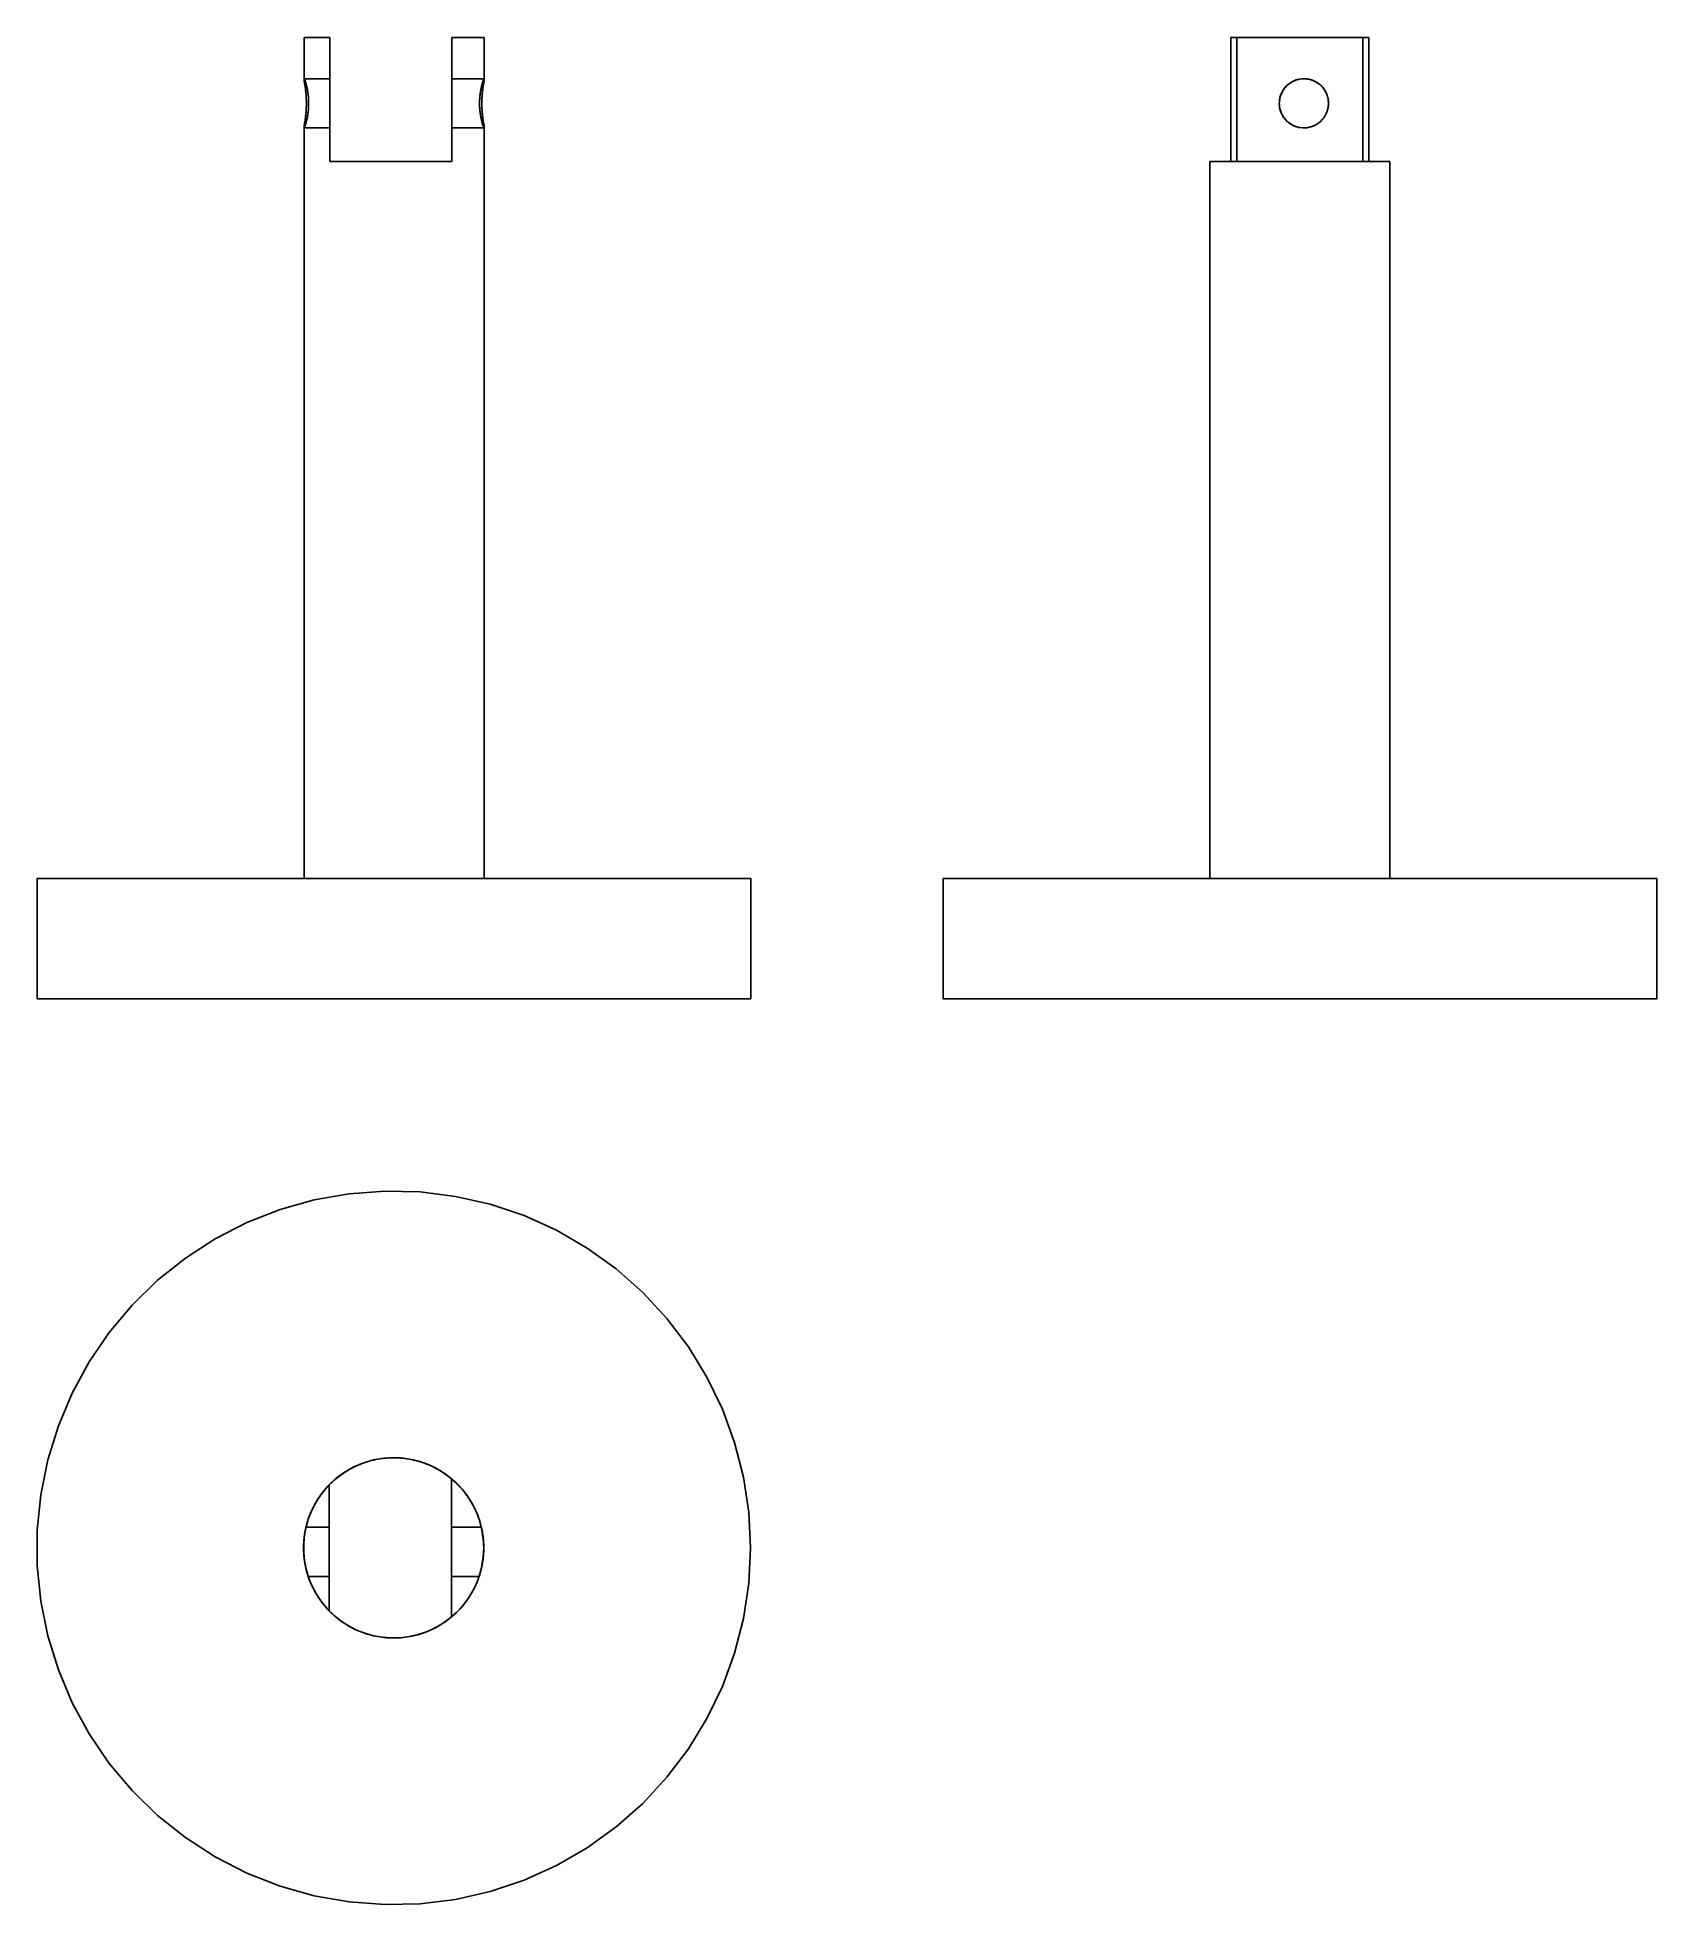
# Model space of a CAD drawing. Extents: x 0 to 1.26, y 0 to 1.46.
import ezdxf

# ---------------------------------------------------------------- set-up
doc = ezdxf.new("R2010")
doc.units = 0
doc.linetypes.add('HIDDEN', pattern=[0.037501, 0.025013, -0.012488])
for name, color, linetype in [('FRONT', 7, 'CONTINUOUS'), ('FRONT_HID', 7, 'HIDDEN'), ('LEFT', 7, 'CONTINUOUS'), ('LEFT_HID', 7, 'HIDDEN'), ('TOP', 7, 'CONTINUOUS'), ('TOP_HID', 7, 'HIDDEN')]:
    doc.layers.add(name, color=color, linetype=linetype)

msp = doc.modelspace()

# ---------------------------------------------------------------- linework, layer by layer
at = {"layer": 'FRONT'}
for p, q in [((0.228164, 1.456655), (0.208101, 1.456655)), ((0.208101, 1.456655), (0.208101, 1.42411)), ((0.228164, 1.456655), (0.228164, 1.359749)), ((0.323579, 1.456655), (0.323579, 1.359749)), ((0.348726, 1.456655), (0.323579, 1.456655)), ((0.348726, 1.42411), (0.348726, 1.456655)), ((0.208148, 1.423508), (0.208101, 1.42411)), ((0.208227, 1.422908), (0.208148, 1.423508)), ((0.208318, 1.422311), (0.208227, 1.422908)), ((0.208412, 1.421714), (0.208318, 1.422311)), ((0.208508, 1.421117), (0.208412, 1.421714)), ((0.208604, 1.42052), (0.208508, 1.421117)), ((0.208699, 1.419923), (0.208604, 1.42052)), ((0.208792, 1.419326), (0.208699, 1.419923)), ((0.208883, 1.418729), (0.208792, 1.419326)), ((0.208971, 1.418131), (0.208883, 1.418729)), ((0.209056, 1.417532), (0.208971, 1.418131)), ((0.209138, 1.416934), (0.209056, 1.417532)), ((0.209217, 1.416334), (0.209138, 1.416934)), ((0.209293, 1.415735), (0.209217, 1.416334)), ((0.209365, 1.415135), (0.209293, 1.415735)), ((0.209433, 1.414534), (0.209365, 1.415135)), ((0.209497, 1.413933), (0.209433, 1.414534)), ((0.209557, 1.413332), (0.209497, 1.413933)), ((0.209614, 1.41273), (0.209557, 1.413332)), ((0.228164, 1.386004), (0.228164, 1.424367)), ((0.347214, 1.41273), (0.34727, 1.413332)), ((0.34727, 1.413332), (0.347331, 1.413933)), ((0.347331, 1.413933), (0.347395, 1.414534)), ((0.347395, 1.414534), (0.347463, 1.415135)), ((0.347463, 1.415135), (0.347535, 1.415735)), ((0.347535, 1.415735), (0.34761, 1.416334)), ((0.34761, 1.416334), (0.347689, 1.416934)), ((0.347689, 1.416934), (0.347772, 1.417532)), ((0.347772, 1.417532), (0.347857, 1.418131)), ((0.347857, 1.418131), (0.347945, 1.418729)), ((0.347945, 1.418729), (0.348036, 1.419326)), ((0.348036, 1.419326), (0.348129, 1.419923)), ((0.348129, 1.419923), (0.348224, 1.42052)), ((0.348224, 1.42052), (0.34832, 1.421117)), ((0.34832, 1.421117), (0.348416, 1.421714)), ((0.348416, 1.421714), (0.34851, 1.422311)), ((0.34851, 1.422311), (0.3486, 1.422908)), ((0.3486, 1.422908), (0.34868, 1.423508)), ((0.34868, 1.423508), (0.348726, 1.42411)), ((0.209666, 1.412128), (0.209614, 1.41273)), ((0.209714, 1.411525), (0.209666, 1.412128)), ((0.209666, 1.398243), (0.209714, 1.398845)), ((0.209758, 1.410923), (0.209714, 1.411525)), ((0.209714, 1.398845), (0.209758, 1.399448)), ((0.209798, 1.410319), (0.209758, 1.410923)), ((0.209758, 1.399448), (0.209798, 1.400051)), ((0.209833, 1.409716), (0.209798, 1.410319)), ((0.209798, 1.400051), (0.209833, 1.400655)), ((0.209864, 1.409112), (0.209833, 1.409716)), ((0.209833, 1.400655), (0.209864, 1.401258)), ((0.209891, 1.408509), (0.209864, 1.409112)), ((0.209864, 1.401258), (0.209891, 1.401862)), ((0.209913, 1.407905), (0.209891, 1.408509)), ((0.209891, 1.401862), (0.209913, 1.402466)), ((0.209931, 1.407301), (0.209913, 1.407905)), ((0.209913, 1.402466), (0.209931, 1.40307)), ((0.209944, 1.406696), (0.209931, 1.407301)), ((0.209931, 1.40307), (0.209944, 1.403674)), ((0.209953, 1.406092), (0.209944, 1.406696)), ((0.209944, 1.403674), (0.209953, 1.404279)), ((0.209957, 1.405488), (0.209953, 1.406092)), ((0.209953, 1.404279), (0.209957, 1.404883)), ((0.209957, 1.404883), (0.209957, 1.405488)), ((0.34687, 1.405488), (0.346875, 1.406092)), ((0.34687, 1.404883), (0.34687, 1.405488)), ((0.346875, 1.404279), (0.34687, 1.404883)), ((0.346875, 1.406092), (0.346884, 1.406696)), ((0.346884, 1.403674), (0.346875, 1.404279)), ((0.346884, 1.406696), (0.346897, 1.407301)), ((0.346897, 1.40307), (0.346884, 1.403674)), ((0.346897, 1.407301), (0.346915, 1.407905)), ((0.346915, 1.402466), (0.346897, 1.40307)), ((0.346915, 1.407905), (0.346937, 1.408509)), ((0.346937, 1.401862), (0.346915, 1.402466)), ((0.346937, 1.408509), (0.346964, 1.409112)), ((0.346964, 1.401258), (0.346937, 1.401862)), ((0.346964, 1.409112), (0.346995, 1.409716)), ((0.346995, 1.400655), (0.346964, 1.401258)), ((0.346995, 1.409716), (0.34703, 1.410319)), ((0.34703, 1.400051), (0.346995, 1.400655)), ((0.34703, 1.410319), (0.34707, 1.410923)), ((0.34707, 1.399448), (0.34703, 1.400051)), ((0.34707, 1.410923), (0.347114, 1.411525)), ((0.347114, 1.398845), (0.34707, 1.399448)), ((0.347114, 1.411525), (0.347162, 1.412128)), ((0.347162, 1.398243), (0.347114, 1.398845)), ((0.347162, 1.412128), (0.347214, 1.41273)), ((0.208101, 1.386261), (0.208148, 1.386863)), ((0.208101, 1.386261), (0.208101, 0.800405)), ((0.208148, 1.386863), (0.208227, 1.387462)), ((0.208227, 1.387462), (0.208318, 1.38806)), ((0.208318, 1.38806), (0.208412, 1.388657)), ((0.208412, 1.388657), (0.208508, 1.389254)), ((0.208508, 1.389254), (0.208604, 1.38985)), ((0.208604, 1.38985), (0.208699, 1.390447)), ((0.208699, 1.390447), (0.208792, 1.391044)), ((0.208792, 1.391044), (0.208883, 1.391642)), ((0.208883, 1.391642), (0.208971, 1.39224)), ((0.208971, 1.39224), (0.209056, 1.392838)), ((0.209056, 1.392838), (0.209138, 1.393437)), ((0.209138, 1.393437), (0.209217, 1.394036)), ((0.209217, 1.394036), (0.209293, 1.394636)), ((0.209293, 1.394636), (0.209365, 1.395236)), ((0.209365, 1.395236), (0.209433, 1.395837)), ((0.209433, 1.395837), (0.209497, 1.396438)), ((0.209497, 1.396438), (0.209557, 1.397039)), ((0.209557, 1.397039), (0.209614, 1.397641)), ((0.209614, 1.397641), (0.209666, 1.398243)), ((0.228164, 1.386004), (0.228164, 1.359749)), ((0.347214, 1.397641), (0.347162, 1.398243)), ((0.34727, 1.397039), (0.347214, 1.397641)), ((0.347331, 1.396438), (0.34727, 1.397039)), ((0.347395, 1.395837), (0.347331, 1.396438)), ((0.347463, 1.395236), (0.347395, 1.395837)), ((0.347535, 1.394636), (0.347463, 1.395236)), ((0.34761, 1.394036), (0.347535, 1.394636)), ((0.347689, 1.393437), (0.34761, 1.394036)), ((0.347772, 1.392838), (0.347689, 1.393437)), ((0.347857, 1.39224), (0.347772, 1.392838)), ((0.347945, 1.391642), (0.347857, 1.39224)), ((0.348036, 1.391044), (0.347945, 1.391642)), ((0.348129, 1.390447), (0.348036, 1.391044)), ((0.348224, 1.38985), (0.348129, 1.390447)), ((0.34832, 1.389254), (0.348224, 1.38985)), ((0.348416, 1.388657), (0.34832, 1.389254)), ((0.34851, 1.38806), (0.348416, 1.388657)), ((0.3486, 1.387462), (0.34851, 1.38806)), ((0.34868, 1.386863), (0.3486, 1.387462)), ((0.348726, 1.386261), (0.34868, 1.386863)), ((0.348726, 0.800405), (0.348726, 1.386261)), ((0.323579, 1.359749), (0.228164, 1.359749)), ((0.556828, 0.800405), (0, 0.800405)), ((0, 0.800405), (0, 0.706655)), ((0.556828, 0.706655), (0.556828, 0.800405)), ((0.556828, 0.706655), (0, 0.706655))]:
    msp.add_line(p, q, dxfattribs=at)
at = {"layer": 'FRONT_HID', "linetype": 'HIDDEN'}
for p, q in [((0.228164, 1.456655), (0.228164, 1.386004)), ((0.208101, 1.42411), (0.208171, 1.424367)), ((0.208171, 1.424367), (0.208506, 1.423855)), ((0.228164, 1.424367), (0.208171, 1.424367)), ((0.208506, 1.423855), (0.208746, 1.423278)), ((0.208746, 1.423278), (0.208962, 1.422692)), ((0.208962, 1.422692), (0.209164, 1.422101)), ((0.209164, 1.422101), (0.209353, 1.421506)), ((0.209353, 1.421506), (0.209534, 1.420908)), ((0.209534, 1.420908), (0.209705, 1.420307)), ((0.209705, 1.420307), (0.209869, 1.419704)), ((0.209869, 1.419704), (0.210025, 1.4191)), ((0.210025, 1.4191), (0.210174, 1.418493)), ((0.210174, 1.418493), (0.210316, 1.417885)), ((0.210316, 1.417885), (0.210451, 1.417275)), ((0.210451, 1.417275), (0.210579, 1.416663)), ((0.210579, 1.416663), (0.2107, 1.416051)), ((0.2107, 1.416051), (0.210815, 1.415437)), ((0.210815, 1.415437), (0.210922, 1.414821)), ((0.210922, 1.414821), (0.211024, 1.414205)), ((0.211024, 1.414205), (0.211118, 1.413588)), ((0.211118, 1.413588), (0.211206, 1.412969)), ((0.211206, 1.412969), (0.211287, 1.41235)), ((0.323579, 1.424367), (0.348657, 1.424367)), ((0.323579, 1.424367), (0.323579, 1.386004)), ((0.323579, 1.386004), (0.323579, 1.424367)), ((0.345622, 1.412969), (0.345541, 1.41235)), ((0.34571, 1.413588), (0.345622, 1.412969)), ((0.345804, 1.414205), (0.34571, 1.413588)), ((0.345905, 1.414821), (0.345804, 1.414205)), ((0.346013, 1.415437), (0.345905, 1.414821)), ((0.346128, 1.416051), (0.346013, 1.415437)), ((0.346249, 1.416663), (0.346128, 1.416051)), ((0.346377, 1.417275), (0.346249, 1.416663)), ((0.346512, 1.417885), (0.346377, 1.417275)), ((0.346654, 1.418493), (0.346512, 1.417885)), ((0.346803, 1.4191), (0.346654, 1.418493)), ((0.346959, 1.419704), (0.346803, 1.4191)), ((0.347122, 1.420307), (0.346959, 1.419704)), ((0.347294, 1.420908), (0.347122, 1.420307)), ((0.347474, 1.421506), (0.347294, 1.420908)), ((0.347664, 1.422101), (0.347474, 1.421506)), ((0.347865, 1.422692), (0.347664, 1.422101)), ((0.348081, 1.423278), (0.347865, 1.422692)), ((0.348321, 1.423855), (0.348081, 1.423278)), ((0.348657, 1.424367), (0.348321, 1.423855)), ((0.348726, 1.42411), (0.348657, 1.424367)), ((0.211287, 1.41235), (0.211362, 1.41173)), ((0.211362, 1.398641), (0.211287, 1.398021)), ((0.211362, 1.41173), (0.211429, 1.411109)), ((0.211429, 1.399262), (0.211362, 1.398641)), ((0.211429, 1.411109), (0.21149, 1.410487)), ((0.21149, 1.399884), (0.211429, 1.399262)), ((0.21149, 1.410487), (0.211545, 1.409865)), ((0.211545, 1.400506), (0.21149, 1.399884)), ((0.211545, 1.409865), (0.211592, 1.409242)), ((0.211592, 1.401129), (0.211545, 1.400506)), ((0.211592, 1.409242), (0.211633, 1.408619)), ((0.211633, 1.401752), (0.211592, 1.401129)), ((0.211633, 1.408619), (0.211667, 1.407995)), ((0.211667, 1.402376), (0.211633, 1.401752)), ((0.211667, 1.407995), (0.211694, 1.407371)), ((0.211694, 1.403), (0.211667, 1.402376)), ((0.211694, 1.407371), (0.211714, 1.406747)), ((0.211714, 1.403624), (0.211694, 1.403)), ((0.211714, 1.406747), (0.211728, 1.406122)), ((0.211728, 1.404248), (0.211714, 1.403624)), ((0.211728, 1.406122), (0.211735, 1.405498)), ((0.211735, 1.404873), (0.211728, 1.404248)), ((0.211735, 1.405498), (0.211735, 1.404873)), ((0.3451, 1.406122), (0.345093, 1.405498)), ((0.345093, 1.405498), (0.345093, 1.404873)), ((0.345093, 1.404873), (0.3451, 1.404248)), ((0.345113, 1.406747), (0.3451, 1.406122)), ((0.3451, 1.404248), (0.345113, 1.403624)), ((0.345134, 1.407371), (0.345113, 1.406747)), ((0.345113, 1.403624), (0.345134, 1.403)), ((0.345161, 1.407995), (0.345134, 1.407371)), ((0.345134, 1.403), (0.345161, 1.402376)), ((0.345195, 1.408619), (0.345161, 1.407995)), ((0.345161, 1.402376), (0.345195, 1.401752)), ((0.345236, 1.409242), (0.345195, 1.408619)), ((0.345195, 1.401752), (0.345236, 1.401129)), ((0.345283, 1.409865), (0.345236, 1.409242)), ((0.345236, 1.401129), (0.345283, 1.400506)), ((0.345337, 1.410487), (0.345283, 1.409865)), ((0.345283, 1.400506), (0.345337, 1.399884)), ((0.345398, 1.411109), (0.345337, 1.410487)), ((0.345337, 1.399884), (0.345398, 1.399262)), ((0.345466, 1.41173), (0.345398, 1.411109)), ((0.345398, 1.399262), (0.345466, 1.398641)), ((0.345541, 1.41235), (0.345466, 1.41173)), ((0.345466, 1.398641), (0.345541, 1.398021)), ((0.208171, 1.386004), (0.208101, 1.386261)), ((0.208506, 1.386516), (0.208171, 1.386004)), ((0.208171, 1.386004), (0.228164, 1.386004)), ((0.208746, 1.387092), (0.208506, 1.386516)), ((0.208962, 1.387679), (0.208746, 1.387092)), ((0.209164, 1.38827), (0.208962, 1.387679)), ((0.209353, 1.388865), (0.209164, 1.38827)), ((0.209534, 1.389463), (0.209353, 1.388865)), ((0.209705, 1.390064), (0.209534, 1.389463)), ((0.209869, 1.390666), (0.209705, 1.390064)), ((0.210025, 1.391271), (0.209869, 1.390666)), ((0.210174, 1.391878), (0.210025, 1.391271)), ((0.210316, 1.392486), (0.210174, 1.391878)), ((0.210451, 1.393096), (0.210316, 1.392486)), ((0.210579, 1.393707), (0.210451, 1.393096)), ((0.2107, 1.39432), (0.210579, 1.393707)), ((0.210815, 1.394934), (0.2107, 1.39432)), ((0.210922, 1.395549), (0.210815, 1.394934)), ((0.211024, 1.396166), (0.210922, 1.395549)), ((0.211118, 1.396783), (0.211024, 1.396166)), ((0.211206, 1.397402), (0.211118, 1.396783)), ((0.211287, 1.398021), (0.211206, 1.397402)), ((0.348657, 1.386004), (0.323579, 1.386004)), ((0.345541, 1.398021), (0.345622, 1.397402)), ((0.345622, 1.397402), (0.34571, 1.396783)), ((0.34571, 1.396783), (0.345804, 1.396166)), ((0.345804, 1.396166), (0.345905, 1.395549)), ((0.345905, 1.395549), (0.346013, 1.394934)), ((0.346013, 1.394934), (0.346128, 1.39432)), ((0.346128, 1.39432), (0.346249, 1.393707)), ((0.346249, 1.393707), (0.346377, 1.393096)), ((0.346377, 1.393096), (0.346512, 1.392486)), ((0.346512, 1.392486), (0.346654, 1.391878)), ((0.346654, 1.391878), (0.346803, 1.391271)), ((0.346803, 1.391271), (0.346959, 1.390666)), ((0.346959, 1.390666), (0.347122, 1.390064)), ((0.347122, 1.390064), (0.347294, 1.389463)), ((0.347294, 1.389463), (0.347474, 1.388865)), ((0.347474, 1.388865), (0.347664, 1.38827)), ((0.347664, 1.38827), (0.347865, 1.387679)), ((0.347865, 1.387679), (0.348081, 1.387092)), ((0.348081, 1.387092), (0.348321, 1.386516)), ((0.348321, 1.386516), (0.348657, 1.386004)), ((0.348657, 1.386004), (0.348726, 1.386261)), ((0.348726, 0.800405), (0.208101, 0.800405)), ((0.208101, 0.800405), (0.348726, 0.800405)), ((0.214798, 0.706655), (0.210334, 0.706655)), ((0.210334, 0.706655), (0.214798, 0.706655)), ((0.219262, 0.706655), (0.214798, 0.706655)), ((0.214798, 0.706655), (0.219262, 0.706655)), ((0.223726, 0.706655), (0.219262, 0.706655)), ((0.219262, 0.706655), (0.223726, 0.706655)), ((0.228191, 0.706655), (0.223726, 0.706655)), ((0.223726, 0.706655), (0.228191, 0.706655)), ((0.232655, 0.706655), (0.228191, 0.706655)), ((0.228191, 0.706655), (0.232655, 0.706655)), ((0.237119, 0.706655), (0.232655, 0.706655)), ((0.232655, 0.706655), (0.237119, 0.706655)), ((0.241584, 0.706655), (0.237119, 0.706655)), ((0.237119, 0.706655), (0.241584, 0.706655)), ((0.246048, 0.706655), (0.241584, 0.706655)), ((0.241584, 0.706655), (0.246048, 0.706655)), ((0.250512, 0.706655), (0.246048, 0.706655)), ((0.246048, 0.706655), (0.250512, 0.706655)), ((0.254976, 0.706655), (0.250512, 0.706655)), ((0.250512, 0.706655), (0.254976, 0.706655)), ((0.259441, 0.706655), (0.254976, 0.706655)), ((0.254976, 0.706655), (0.259441, 0.706655)), ((0.263905, 0.706655), (0.259441, 0.706655)), ((0.259441, 0.706655), (0.263905, 0.706655)), ((0.268369, 0.706655), (0.263905, 0.706655)), ((0.263905, 0.706655), (0.268369, 0.706655)), ((0.272834, 0.706655), (0.268369, 0.706655)), ((0.268369, 0.706655), (0.272834, 0.706655)), ((0.277298, 0.706655), (0.272834, 0.706655)), ((0.272834, 0.706655), (0.277298, 0.706655)), ((0.281762, 0.706655), (0.277298, 0.706655)), ((0.277298, 0.706655), (0.281762, 0.706655)), ((0.286226, 0.706655), (0.281762, 0.706655)), ((0.281762, 0.706655), (0.286226, 0.706655)), ((0.290691, 0.706655), (0.286226, 0.706655)), ((0.286226, 0.706655), (0.290691, 0.706655)), ((0.295155, 0.706655), (0.290691, 0.706655)), ((0.290691, 0.706655), (0.295155, 0.706655)), ((0.299619, 0.706655), (0.295155, 0.706655)), ((0.295155, 0.706655), (0.299619, 0.706655)), ((0.304084, 0.706655), (0.299619, 0.706655)), ((0.299619, 0.706655), (0.304084, 0.706655)), ((0.308548, 0.706655), (0.304084, 0.706655)), ((0.304084, 0.706655), (0.308548, 0.706655)), ((0.313012, 0.706655), (0.308548, 0.706655)), ((0.308548, 0.706655), (0.313012, 0.706655)), ((0.317476, 0.706655), (0.313012, 0.706655)), ((0.313012, 0.706655), (0.317476, 0.706655)), ((0.321941, 0.706655), (0.317476, 0.706655)), ((0.317476, 0.706655), (0.321941, 0.706655)), ((0.326405, 0.706655), (0.321941, 0.706655)), ((0.321941, 0.706655), (0.326405, 0.706655)), ((0.330869, 0.706655), (0.326405, 0.706655)), ((0.326405, 0.706655), (0.330869, 0.706655)), ((0.335334, 0.706655), (0.330869, 0.706655)), ((0.330869, 0.706655), (0.335334, 0.706655)), ((0.339798, 0.706655), (0.335334, 0.706655)), ((0.335334, 0.706655), (0.339798, 0.706655)), ((0.344262, 0.706655), (0.339798, 0.706655)), ((0.339798, 0.706655), (0.344262, 0.706655)), ((0.348726, 0.706655), (0.344262, 0.706655)), ((0.344262, 0.706655), (0.348726, 0.706655))]:
    msp.add_line(p, q, dxfattribs=at)
at = {"layer": 'LEFT'}
for p, q in [((0.931354, 1.456655), (0.931354, 1.359749)), ((0.93606, 1.456655), (0.931354, 1.456655)), ((0.93606, 1.456655), (1.034423, 1.456655)), ((0.93606, 1.456655), (0.93606, 1.359749)), ((1.034423, 1.456655), (1.034423, 1.359749)), ((1.03913, 1.456655), (1.034423, 1.456655)), ((1.03913, 1.456655), (1.03913, 1.359749)), ((0.970517, 1.412193), (0.971303, 1.413936)), ((0.970795, 1.412863), (0.971152, 1.413635)), ((0.971152, 1.413635), (0.971544, 1.41439)), ((0.971303, 1.413936), (0.97226, 1.415592)), ((0.971544, 1.41439), (0.971969, 1.415127)), ((0.971969, 1.415127), (0.972426, 1.415845)), ((0.97226, 1.415592), (0.973376, 1.417145)), ((0.972426, 1.415845), (0.972914, 1.416542)), ((0.972914, 1.416542), (0.973433, 1.417216)), ((0.973376, 1.417145), (0.974641, 1.418579)), ((0.973433, 1.417216), (0.973981, 1.417866)), ((0.973981, 1.417866), (0.974557, 1.418492)), ((0.974557, 1.418492), (0.975161, 1.419092)), ((0.974641, 1.418579), (0.976043, 1.419879)), ((0.975161, 1.419092), (0.975791, 1.419664)), ((0.975791, 1.419664), (0.976445, 1.420208)), ((0.976043, 1.419879), (0.977567, 1.421034)), ((0.976445, 1.420208), (0.977123, 1.420722)), ((0.977123, 1.420722), (0.977823, 1.421205)), ((0.977567, 1.421034), (0.979199, 1.422031)), ((0.977823, 1.421205), (0.978543, 1.421657)), ((0.978543, 1.421657), (0.979284, 1.422077)), ((0.979199, 1.422031), (0.980922, 1.422861)), ((0.979284, 1.422077), (0.980041, 1.422463)), ((0.980041, 1.422463), (0.980816, 1.422816)), ((0.980816, 1.422816), (0.981605, 1.423134)), ((0.980922, 1.422861), (0.982719, 1.423515)), ((0.981605, 1.423134), (0.982408, 1.423416)), ((0.982408, 1.423416), (0.983222, 1.423663)), ((0.982719, 1.423515), (0.984572, 1.423987)), ((0.983222, 1.423663), (0.984046, 1.423873)), ((0.984046, 1.423873), (0.984879, 1.424046)), ((0.984572, 1.423987), (0.986463, 1.424272)), ((0.986463, 1.424272), (0.988373, 1.424367)), ((0.988373, 1.424367), (0.990283, 1.424272)), ((0.990283, 1.424272), (0.992174, 1.423987)), ((0.992174, 1.423987), (0.994027, 1.423515)), ((0.994027, 1.423515), (0.995824, 1.422861)), ((0.995824, 1.422861), (0.997547, 1.422031)), ((0.997547, 1.422031), (0.999178, 1.421034)), ((0.999178, 1.421034), (1.000703, 1.419879)), ((1.000703, 1.419879), (1.002104, 1.418579)), ((1.002104, 1.418579), (1.00337, 1.417145)), ((1.00337, 1.417145), (1.004486, 1.415592)), ((1.004486, 1.415592), (1.005442, 1.413936)), ((1.005442, 1.413936), (1.006229, 1.412193)), ((0.969193, 1.405427), (0.969222, 1.406277)), ((0.969201, 1.404576), (0.969193, 1.405427)), ((0.969197, 1.404707), (0.969245, 1.406619)), ((0.96934, 1.4028), (0.969197, 1.404707)), ((0.969247, 1.403726), (0.969201, 1.404576)), ((0.969222, 1.406277), (0.969289, 1.407125)), ((0.969245, 1.406619), (0.969482, 1.408516)), ((0.96933, 1.40288), (0.969247, 1.403726)), ((0.969289, 1.407125), (0.969394, 1.407969)), ((0.969451, 1.402038), (0.96933, 1.40288)), ((0.969672, 1.400917), (0.96934, 1.4028)), ((0.969394, 1.407969), (0.969536, 1.408808)), ((0.969609, 1.401202), (0.969451, 1.402038)), ((0.969482, 1.408516), (0.969908, 1.410381)), ((0.969536, 1.408808), (0.969715, 1.40964)), ((0.969804, 1.400374), (0.969609, 1.401202)), ((0.97019, 1.399076), (0.969672, 1.400917)), ((0.969715, 1.40964), (0.969931, 1.410463)), ((0.970036, 1.399555), (0.969804, 1.400374)), ((0.969908, 1.410381), (0.970517, 1.412193)), ((0.969931, 1.410463), (0.970183, 1.411275)), ((0.970304, 1.398747), (0.970036, 1.399555)), ((0.970183, 1.411275), (0.970471, 1.412076)), ((0.970888, 1.397296), (0.97019, 1.399076)), ((0.970607, 1.397953), (0.970304, 1.398747)), ((0.970471, 1.412076), (0.970795, 1.412863)), ((1.006556, 1.399076), (1.005857, 1.397296)), ((1.006229, 1.412193), (1.006838, 1.410381)), ((1.007074, 1.400917), (1.006556, 1.399076)), ((1.006838, 1.410381), (1.007263, 1.408516)), ((1.007406, 1.4028), (1.007074, 1.400917)), ((1.007263, 1.408516), (1.007501, 1.406619)), ((1.007335, 1.408081), (1.007551, 1.404791)), ((1.007549, 1.404707), (1.007406, 1.4028)), ((1.007501, 1.406619), (1.007549, 1.404707)), ((0.970945, 1.397172), (0.970607, 1.397953)), ((0.971761, 1.395594), (0.970888, 1.397296)), ((0.971318, 1.396407), (0.970945, 1.397172)), ((0.971724, 1.395659), (0.971318, 1.396407)), ((0.972162, 1.39493), (0.971724, 1.395659)), ((0.972798, 1.393988), (0.971761, 1.395594)), ((0.972633, 1.394222), (0.972162, 1.39493)), ((0.973135, 1.393535), (0.972633, 1.394222)), ((0.973991, 1.392493), (0.972798, 1.393988)), ((0.973666, 1.39287), (0.973135, 1.393535)), ((0.974227, 1.39223), (0.973666, 1.39287)), ((0.975326, 1.391124), (0.973991, 1.392493)), ((0.974815, 1.391616), (0.974227, 1.39223)), ((0.97543, 1.391028), (0.974815, 1.391616)), ((0.976791, 1.389895), (0.975326, 1.391124)), ((0.976071, 1.390468), (0.97543, 1.391028)), ((0.976735, 1.389937), (0.976071, 1.390468)), ((0.977423, 1.389436), (0.976735, 1.389937)), ((0.978371, 1.388818), (0.976791, 1.389895)), ((0.978132, 1.388966), (0.977423, 1.389436)), ((0.978861, 1.388528), (0.978132, 1.388966)), ((0.98005, 1.387903), (0.978371, 1.388818)), ((0.979609, 1.388122), (0.978861, 1.388528)), ((0.980375, 1.387751), (0.979609, 1.388122)), ((0.981812, 1.38716), (0.98005, 1.387903)), ((0.981156, 1.387413), (0.980375, 1.387751)), ((0.981951, 1.387111), (0.981156, 1.387413)), ((0.98364, 1.386597), (0.981812, 1.38716)), ((0.982758, 1.386844), (0.981951, 1.387111)), ((0.983577, 1.386613), (0.982758, 1.386844)), ((0.984406, 1.386418), (0.983577, 1.386613)), ((0.985514, 1.386218), (0.98364, 1.386597)), ((0.985242, 1.386261), (0.984406, 1.386418)), ((0.987417, 1.386027), (0.985514, 1.386218)), ((0.989329, 1.386027), (0.987417, 1.386027)), ((0.990931, 1.386175), (0.989175, 1.38602)), ((0.991232, 1.386218), (0.989329, 1.386027)), ((0.993106, 1.386597), (0.991232, 1.386218)), ((0.994933, 1.38716), (0.993106, 1.386597)), ((0.996695, 1.387903), (0.994933, 1.38716)), ((0.997582, 1.388359), (0.995435, 1.387351)), ((0.998375, 1.388818), (0.996695, 1.387903)), ((0.999955, 1.389895), (0.998375, 1.388818)), ((0.999364, 1.389465), (0.999263, 1.389395)), ((0.999464, 1.389535), (0.999364, 1.389465)), ((0.999564, 1.389607), (0.999464, 1.389535)), ((0.999664, 1.389679), (0.999564, 1.389607)), ((0.999763, 1.389751), (0.999664, 1.389679)), ((0.999861, 1.389824), (0.999763, 1.389751)), ((0.999959, 1.389898), (0.999861, 1.389824)), ((1.00142, 1.391124), (0.999955, 1.389895)), ((1.000057, 1.389973), (0.999959, 1.389898)), ((1.000154, 1.390048), (1.000057, 1.389973)), ((1.00025, 1.390123), (1.000154, 1.390048)), ((1.000346, 1.3902), (1.00025, 1.390123)), ((1.000442, 1.390276), (1.000346, 1.3902)), ((1.000537, 1.390354), (1.000442, 1.390276)), ((1.000632, 1.390432), (1.000537, 1.390354)), ((1.000726, 1.390511), (1.000632, 1.390432)), ((1.000819, 1.39059), (1.000726, 1.390511)), ((1.000913, 1.39067), (1.000819, 1.39059)), ((1.001005, 1.390751), (1.000913, 1.39067)), ((1.001097, 1.390832), (1.001005, 1.390751)), ((1.001189, 1.390913), (1.001097, 1.390832)), ((1.00128, 1.390996), (1.001189, 1.390913)), ((1.00137, 1.391078), (1.00128, 1.390996)), ((1.00146, 1.391162), (1.00137, 1.391078)), ((1.002755, 1.392493), (1.00142, 1.391124)), ((1.00155, 1.391246), (1.00146, 1.391162)), ((1.001639, 1.39133), (1.00155, 1.391246)), ((1.001727, 1.391416), (1.001639, 1.39133)), ((1.001815, 1.391501), (1.001727, 1.391416)), ((1.001902, 1.391588), (1.001815, 1.391501)), ((1.001989, 1.391674), (1.001902, 1.391588)), ((1.002075, 1.391762), (1.001989, 1.391674)), ((1.002161, 1.39185), (1.002075, 1.391762)), ((1.002246, 1.391938), (1.002161, 1.39185)), ((1.00233, 1.392027), (1.002246, 1.391938)), ((1.002414, 1.392117), (1.00233, 1.392027)), ((1.002497, 1.392207), (1.002414, 1.392117)), ((1.00258, 1.392297), (1.002497, 1.392207)), ((1.002662, 1.392389), (1.00258, 1.392297)), ((1.002744, 1.39248), (1.002662, 1.392389)), ((1.002825, 1.392572), (1.002744, 1.39248)), ((1.003947, 1.393988), (1.002755, 1.392493)), ((1.002905, 1.392665), (1.002825, 1.392572)), ((1.002985, 1.392758), (1.002905, 1.392665)), ((1.003064, 1.392852), (1.002985, 1.392758)), ((1.003143, 1.392946), (1.003064, 1.392852)), ((1.003221, 1.393041), (1.003143, 1.392946)), ((1.003298, 1.393136), (1.003221, 1.393041)), ((1.003375, 1.393232), (1.003298, 1.393136)), ((1.003451, 1.393328), (1.003375, 1.393232)), ((1.003527, 1.393425), (1.003451, 1.393328)), ((1.003601, 1.393522), (1.003527, 1.393425)), ((1.003676, 1.39362), (1.003601, 1.393522)), ((1.003749, 1.393718), (1.003676, 1.39362)), ((1.003822, 1.393816), (1.003749, 1.393718)), ((1.003895, 1.393916), (1.003822, 1.393816)), ((1.003967, 1.394015), (1.003895, 1.393916)), ((1.004985, 1.395594), (1.003947, 1.393988)), ((1.004038, 1.394115), (1.003967, 1.394015)), ((1.004108, 1.394215), (1.004038, 1.394115)), ((1.004178, 1.394316), (1.004108, 1.394215)), ((1.004247, 1.394418), (1.004178, 1.394316)), ((1.004316, 1.394519), (1.004247, 1.394418)), ((1.004384, 1.394622), (1.004316, 1.394519)), ((1.004451, 1.394724), (1.004384, 1.394622)), ((1.004518, 1.394827), (1.004451, 1.394724)), ((1.004584, 1.394931), (1.004518, 1.394827)), ((1.005857, 1.397296), (1.004985, 1.395594)), ((0.914929, 1.359749), (0.93606, 1.359749)), ((0.914929, 1.359749), (0.914929, 0.800405)), ((0.93606, 1.359749), (0.931354, 1.359749)), ((1.034423, 1.359749), (1.055554, 1.359749)), ((1.03913, 1.359749), (1.034423, 1.359749)), ((1.055554, 1.359749), (1.055554, 0.800405)), ((0.706828, 0.800405), (1.263656, 0.800405)), ((0.706828, 0.800405), (0.706828, 0.706655)), ((1.263656, 0.800405), (1.263656, 0.706655)), ((0.706828, 0.706655), (1.263656, 0.706655))]:
    msp.add_line(p, q, dxfattribs=at)
at = {"layer": 'LEFT_HID', "linetype": 'HIDDEN'}
for p, q in [((0.985242, 1.456655), (0.931354, 1.456655)), ((1.03913, 1.456655), (0.985242, 1.456655)), ((0.984879, 1.424046), (0.985242, 1.42411)), ((0.985242, 1.42411), (0.988373, 1.424367)), ((0.988373, 1.424367), (0.988805, 1.424362)), ((0.988805, 1.424362), (0.989237, 1.424348)), ((0.989237, 1.424348), (0.989668, 1.424323)), ((0.989668, 1.424323), (0.990099, 1.424289)), ((0.990099, 1.424289), (0.990529, 1.424246)), ((0.990529, 1.424246), (0.990958, 1.424192)), ((0.990958, 1.424192), (0.991385, 1.424129)), ((0.991385, 1.424129), (0.991811, 1.424056)), ((0.991811, 1.424056), (0.992235, 1.423974)), ((0.992235, 1.423974), (0.992658, 1.423882)), ((0.992658, 1.423882), (0.993078, 1.423781)), ((0.993078, 1.423781), (0.993495, 1.42367)), ((0.993495, 1.42367), (0.993911, 1.42355)), ((0.993911, 1.42355), (0.994323, 1.423421)), ((0.994323, 1.423421), (0.994732, 1.423282)), ((0.994732, 1.423282), (0.995138, 1.423134)), ((0.995138, 1.423134), (0.995541, 1.422978)), ((0.995541, 1.422978), (0.99594, 1.422812)), ((0.99594, 1.422812), (0.996335, 1.422637)), ((0.996335, 1.422637), (0.996726, 1.422453)), ((0.996726, 1.422453), (0.997113, 1.42226)), ((0.997113, 1.42226), (0.997495, 1.422059)), ((0.997495, 1.422059), (0.997873, 1.421849)), ((0.997873, 1.421849), (0.998246, 1.421631)), ((0.998246, 1.421631), (0.998614, 1.421404)), ((0.998614, 1.421404), (0.998977, 1.42117)), ((0.998977, 1.42117), (0.999334, 1.420927)), ((0.999334, 1.420927), (0.999686, 1.420676)), ((0.999686, 1.420676), (1.000032, 1.420417)), ((1.000032, 1.420417), (1.000372, 1.420151)), ((1.000372, 1.420151), (1.000706, 1.419876)), ((1.000706, 1.419876), (1.001034, 1.419595)), ((1.001034, 1.419595), (1.001355, 1.419306)), ((1.001355, 1.419306), (1.00167, 1.41901)), ((1.00167, 1.41901), (1.001978, 1.418707)), ((1.001978, 1.418707), (1.002279, 1.418397)), ((1.002279, 1.418397), (1.002573, 1.41808)), ((1.002573, 1.41808), (1.00286, 1.417757)), ((1.00286, 1.417757), (1.00314, 1.417428)), ((1.00314, 1.417428), (1.003412, 1.417092)), ((1.003412, 1.417092), (1.003676, 1.41675)), ((1.003676, 1.41675), (1.003933, 1.416402)), ((1.003933, 1.416402), (1.004182, 1.416049)), ((1.004182, 1.416049), (1.004422, 1.41569)), ((1.004422, 1.41569), (1.004655, 1.415326)), ((1.004655, 1.415326), (1.004879, 1.414957)), ((1.004879, 1.414957), (1.005095, 1.414582)), ((1.005095, 1.414582), (1.005303, 1.414203)), ((1.005303, 1.414203), (1.005501, 1.41382)), ((1.005501, 1.41382), (1.005692, 1.413432)), ((1.005692, 1.413432), (1.005873, 1.413039)), ((1.005873, 1.413039), (1.006045, 1.412643)), ((1.006045, 1.412643), (1.006209, 1.412243)), ((1.006209, 1.412243), (1.006363, 1.41184)), ((1.006345, 1.398482), (1.006287, 1.398327)), ((1.006402, 1.398637), (1.006345, 1.398482)), ((1.006363, 1.41184), (1.006509, 1.411433)), ((1.006458, 1.398793), (1.006402, 1.398637)), ((1.006513, 1.398949), (1.006458, 1.398793)), ((1.006509, 1.411433), (1.006645, 1.411023)), ((1.006566, 1.399106), (1.006513, 1.398949)), ((1.006618, 1.399263), (1.006566, 1.399106)), ((1.006668, 1.399421), (1.006618, 1.399263)), ((1.006645, 1.411023), (1.006772, 1.410609)), ((1.006717, 1.399579), (1.006668, 1.399421)), ((1.006765, 1.399737), (1.006717, 1.399579)), ((1.006811, 1.399896), (1.006765, 1.399737)), ((1.006772, 1.410609), (1.006889, 1.410194)), ((1.006856, 1.400055), (1.006811, 1.399896)), ((1.006899, 1.400215), (1.006856, 1.400055)), ((1.006889, 1.410194), (1.006997, 1.409775)), ((1.006942, 1.400375), (1.006899, 1.400215)), ((1.006982, 1.400535), (1.006942, 1.400375)), ((1.007022, 1.400696), (1.006982, 1.400535)), ((1.006997, 1.409775), (1.007096, 1.409355)), ((1.00706, 1.400857), (1.007022, 1.400696)), ((1.007097, 1.401018), (1.00706, 1.400857)), ((1.007096, 1.409355), (1.007185, 1.408932)), ((1.007132, 1.40118), (1.007097, 1.401018)), ((1.007166, 1.401342), (1.007132, 1.40118)), ((1.007198, 1.401504), (1.007166, 1.401342)), ((1.007185, 1.408932), (1.007265, 1.408507)), ((1.007229, 1.401667), (1.007198, 1.401504)), ((1.007259, 1.40183), (1.007229, 1.401667)), ((1.007287, 1.401993), (1.007259, 1.40183)), ((1.007265, 1.408507), (1.007335, 1.408081)), ((1.007314, 1.402156), (1.007287, 1.401993)), ((1.007339, 1.402319), (1.007314, 1.402156)), ((1.007363, 1.402483), (1.007339, 1.402319)), ((1.007386, 1.402647), (1.007363, 1.402483)), ((1.007407, 1.402811), (1.007386, 1.402647)), ((1.007427, 1.402975), (1.007407, 1.402811)), ((1.007445, 1.40314), (1.007427, 1.402975)), ((1.007462, 1.403304), (1.007445, 1.40314)), ((1.007478, 1.403469), (1.007462, 1.403304)), ((1.007492, 1.403634), (1.007478, 1.403469)), ((1.007504, 1.403799), (1.007492, 1.403634)), ((1.007516, 1.403964), (1.007504, 1.403799)), ((1.007526, 1.404129), (1.007516, 1.403964)), ((1.007534, 1.404294), (1.007526, 1.404129)), ((1.007541, 1.40446), (1.007534, 1.404294)), ((1.007546, 1.404625), (1.007541, 1.40446)), ((1.007551, 1.404791), (1.007546, 1.404625)), ((0.989175, 1.38602), (0.985242, 1.386261)), ((0.995435, 1.387351), (0.990931, 1.386175)), ((0.999263, 1.389395), (0.997582, 1.388359)), ((1.004671, 1.395071), (1.004584, 1.394931)), ((1.004758, 1.395212), (1.004671, 1.395071)), ((1.004843, 1.395354), (1.004758, 1.395212)), ((1.004928, 1.395496), (1.004843, 1.395354)), ((1.005011, 1.395639), (1.004928, 1.395496)), ((1.005092, 1.395783), (1.005011, 1.395639)), ((1.005173, 1.395928), (1.005092, 1.395783)), ((1.005252, 1.396073), (1.005173, 1.395928)), ((1.00533, 1.396219), (1.005252, 1.396073)), ((1.005407, 1.396366), (1.00533, 1.396219)), ((1.005482, 1.396513), (1.005407, 1.396366)), ((1.005556, 1.396661), (1.005482, 1.396513)), ((1.005629, 1.396809), (1.005556, 1.396661)), ((1.005701, 1.396958), (1.005629, 1.396809)), ((1.005771, 1.397108), (1.005701, 1.396958)), ((1.00584, 1.397259), (1.005771, 1.397108)), ((1.005908, 1.39741), (1.00584, 1.397259)), ((1.005974, 1.397561), (1.005908, 1.39741)), ((1.006039, 1.397713), (1.005974, 1.397561)), ((1.006103, 1.397866), (1.006039, 1.397713)), ((1.006166, 1.398019), (1.006103, 1.397866)), ((1.006227, 1.398173), (1.006166, 1.398019)), ((1.006287, 1.398327), (1.006227, 1.398173)), ((0.931354, 1.359749), (0.914929, 1.359749)), ((1.034423, 1.359749), (0.93606, 1.359749)), ((0.93606, 1.359749), (1.034423, 1.359749)), ((1.055554, 1.359749), (1.03913, 1.359749)), ((0.985242, 0.800405), (0.706828, 0.800405)), ((1.055554, 0.800405), (0.914929, 0.800405)), ((0.914929, 0.800405), (0.985242, 0.800405)), ((1.263656, 0.800405), (0.985242, 0.800405)), ((0.985242, 0.800405), (1.055554, 0.800405)), ((0.985242, 0.706655), (0.706828, 0.706655)), ((0.919956, 0.706655), (0.91778, 0.706655)), ((0.91778, 0.706655), (0.922132, 0.706655)), ((0.924309, 0.706655), (0.919956, 0.706655)), ((0.922132, 0.706655), (0.926485, 0.706655)), ((0.928661, 0.706655), (0.924309, 0.706655)), ((0.926485, 0.706655), (0.930837, 0.706655)), ((0.933013, 0.706655), (0.928661, 0.706655)), ((0.930837, 0.706655), (0.93519, 0.706655)), ((0.937366, 0.706655), (0.933013, 0.706655)), ((0.93519, 0.706655), (0.939542, 0.706655)), ((0.941718, 0.706655), (0.937366, 0.706655)), ((0.939542, 0.706655), (0.943894, 0.706655)), ((0.94607, 0.706655), (0.941718, 0.706655)), ((0.943894, 0.706655), (0.948247, 0.706655)), ((0.950423, 0.706655), (0.94607, 0.706655)), ((0.948247, 0.706655), (0.952599, 0.706655)), ((0.954775, 0.706655), (0.950423, 0.706655)), ((0.952599, 0.706655), (0.956951, 0.706655)), ((0.959127, 0.706655), (0.954775, 0.706655)), ((0.956951, 0.706655), (0.961304, 0.706655)), ((0.96348, 0.706655), (0.959127, 0.706655)), ((0.961304, 0.706655), (0.965656, 0.706655)), ((0.967832, 0.706655), (0.96348, 0.706655)), ((0.965656, 0.706655), (0.970008, 0.706655)), ((0.972185, 0.706655), (0.967832, 0.706655)), ((0.970008, 0.706655), (0.974361, 0.706655)), ((0.976537, 0.706655), (0.972185, 0.706655)), ((0.974361, 0.706655), (0.978713, 0.706655)), ((0.980889, 0.706655), (0.976537, 0.706655)), ((0.978713, 0.706655), (0.983065, 0.706655)), ((0.985242, 0.706655), (0.980889, 0.706655)), ((0.983065, 0.706655), (0.987418, 0.706655)), ((1.263656, 0.706655), (0.985242, 0.706655)), ((0.989594, 0.706655), (0.985242, 0.706655)), ((0.987418, 0.706655), (0.99177, 0.706655)), ((0.993946, 0.706655), (0.989594, 0.706655)), ((0.99177, 0.706655), (0.996123, 0.706655)), ((0.998299, 0.706655), (0.993946, 0.706655)), ((0.996123, 0.706655), (1.000475, 0.706655)), ((1.002651, 0.706655), (0.998299, 0.706655)), ((1.000475, 0.706655), (1.004827, 0.706655)), ((1.007003, 0.706655), (1.002651, 0.706655)), ((1.004827, 0.706655), (1.00918, 0.706655)), ((1.011356, 0.706655), (1.007003, 0.706655)), ((1.00918, 0.706655), (1.013532, 0.706655)), ((1.015708, 0.706655), (1.011356, 0.706655)), ((1.013532, 0.706655), (1.017884, 0.706655)), ((1.02006, 0.706655), (1.015708, 0.706655)), ((1.017884, 0.706655), (1.022237, 0.706655)), ((1.024413, 0.706655), (1.02006, 0.706655)), ((1.022237, 0.706655), (1.026589, 0.706655)), ((1.028765, 0.706655), (1.024413, 0.706655)), ((1.026589, 0.706655), (1.030941, 0.706655)), ((1.033118, 0.706655), (1.028765, 0.706655)), ((1.030941, 0.706655), (1.035294, 0.706655)), ((1.03747, 0.706655), (1.033118, 0.706655)), ((1.035294, 0.706655), (1.039646, 0.706655)), ((1.041822, 0.706655), (1.03747, 0.706655)), ((1.039646, 0.706655), (1.043998, 0.706655)), ((1.046175, 0.706655), (1.041822, 0.706655)), ((1.043998, 0.706655), (1.048351, 0.706655)), ((1.050527, 0.706655), (1.046175, 0.706655)), ((1.048351, 0.706655), (1.052703, 0.706655)), ((1.052703, 0.706655), (1.050527, 0.706655))]:
    msp.add_line(p, q, dxfattribs=at)
at = {"layer": 'TOP'}
for p, q in [((0.243449, 0.554581), (0.216115, 0.549761)), ((0.271127, 0.556655), (0.243449, 0.554581)), ((0.298874, 0.555963), (0.271127, 0.556655)), ((0.326414, 0.552511), (0.298874, 0.555963)), ((0.189397, 0.542243), (0.16356, 0.532103)), ((0.216115, 0.549761), (0.189397, 0.542243)), ((0.353474, 0.546335), (0.326414, 0.552511)), ((0.379784, 0.537496), (0.353474, 0.546335)), ((0.16356, 0.532103), (0.138861, 0.519441)), ((0.405083, 0.52608), (0.379784, 0.537496)), ((0.42912, 0.512202), (0.405083, 0.52608)), ((0.138861, 0.519441), (0.115545, 0.504382)), ((0.451656, 0.496), (0.42912, 0.512202)), ((0.115545, 0.504382), (0.093845, 0.487077)), ((0.472467, 0.477635), (0.451656, 0.496)), ((0.093845, 0.487077), (0.073976, 0.467697)), ((0.073976, 0.467697), (0.056135, 0.446435)), ((0.491345, 0.457288), (0.472467, 0.477635)), ((0.508104, 0.435163), (0.491345, 0.457288)), ((0.056135, 0.446435), (0.0405, 0.423502)), ((0.0405, 0.423502), (0.027226, 0.399127)), ((0.522577, 0.41148), (0.508104, 0.435163)), ((0.53462, 0.386473), (0.522577, 0.41148)), ((0.027226, 0.399127), (0.016444, 0.37355)), ((0.544113, 0.360391), (0.53462, 0.386473)), ((0.016444, 0.37355), (0.008263, 0.347028)), ((0.550961, 0.333494), (0.544113, 0.360391)), ((0.008263, 0.347028), (0.002764, 0.319823)), ((0.236633, 0.335134), (0.235298, 0.334136)), ((0.237992, 0.336101), (0.236633, 0.335134)), ((0.239373, 0.337035), (0.237992, 0.336101)), ((0.240775, 0.337935), (0.239373, 0.337035)), ((0.242199, 0.338803), (0.240775, 0.337935)), ((0.243643, 0.339636), (0.242199, 0.338803)), ((0.245106, 0.340435), (0.243643, 0.339636)), ((0.246588, 0.341199), (0.245106, 0.340435)), ((0.248087, 0.341928), (0.246588, 0.341199)), ((0.249603, 0.342621), (0.248087, 0.341928)), ((0.251135, 0.343277), (0.249603, 0.342621)), ((0.252683, 0.343898), (0.251135, 0.343277)), ((0.254245, 0.344481), (0.252683, 0.343898)), ((0.25582, 0.345027), (0.254245, 0.344481)), ((0.257407, 0.345536), (0.25582, 0.345027)), ((0.259006, 0.346007), (0.257407, 0.345536)), ((0.260616, 0.34644), (0.259006, 0.346007)), ((0.262236, 0.346834), (0.260616, 0.34644)), ((0.263864, 0.34719), (0.262236, 0.346834)), ((0.265501, 0.347508), (0.263864, 0.34719)), ((0.267145, 0.347786), (0.265501, 0.347508)), ((0.268794, 0.348026), (0.267145, 0.347786)), ((0.270449, 0.348226), (0.268794, 0.348026)), ((0.272109, 0.348387), (0.270449, 0.348226)), ((0.273771, 0.348508), (0.272109, 0.348387)), ((0.275436, 0.348591), (0.273771, 0.348508)), ((0.277103, 0.348633), (0.275436, 0.348591)), ((0.27877, 0.348636), (0.277103, 0.348633)), ((0.280436, 0.3486), (0.27877, 0.348636)), ((0.282102, 0.348524), (0.280436, 0.3486)), ((0.283765, 0.348409), (0.282102, 0.348524)), ((0.285425, 0.348254), (0.283765, 0.348409)), ((0.28708, 0.34806), (0.285425, 0.348254)), ((0.288731, 0.347827), (0.28708, 0.34806)), ((0.290376, 0.347554), (0.288731, 0.347827)), ((0.292013, 0.347243), (0.290376, 0.347554)), ((0.293643, 0.346893), (0.292013, 0.347243)), ((0.295264, 0.346504), (0.293643, 0.346893)), ((0.296876, 0.346078), (0.295264, 0.346504)), ((0.298477, 0.345613), (0.296876, 0.346078)), ((0.300066, 0.34511), (0.298477, 0.345613)), ((0.301643, 0.34457), (0.300066, 0.34511)), ((0.303207, 0.343992), (0.301643, 0.34457)), ((0.304757, 0.343378), (0.303207, 0.343992)), ((0.306292, 0.342727), (0.304757, 0.343378)), ((0.30781, 0.342039), (0.306292, 0.342727)), ((0.309312, 0.341316), (0.30781, 0.342039)), ((0.310797, 0.340558), (0.309312, 0.341316)), ((0.312263, 0.339765), (0.310797, 0.340558)), ((0.31371, 0.338937), (0.312263, 0.339765)), ((0.315137, 0.338075), (0.31371, 0.338937)), ((0.316543, 0.337179), (0.315137, 0.338075)), ((0.317927, 0.33625), (0.316543, 0.337179)), ((0.319289, 0.335289), (0.317927, 0.33625)), ((0.320628, 0.334296), (0.319289, 0.335289)), ((0.222165, 0.320974), (0.221133, 0.319586)), ((0.223231, 0.322336), (0.222165, 0.320974)), ((0.224329, 0.323671), (0.223231, 0.322336)), ((0.225461, 0.324979), (0.224329, 0.323671)), ((0.226624, 0.326258), (0.225461, 0.324979)), ((0.227818, 0.327508), (0.226624, 0.326258)), ((0.228998, 0.328686), (0.227818, 0.327508)), ((0.227818, 0.327508), (0.227818, 0.229146)), ((0.230206, 0.329835), (0.228998, 0.328686)), ((0.23144, 0.330955), (0.230206, 0.329835)), ((0.232701, 0.332046), (0.23144, 0.330955)), ((0.233987, 0.333106), (0.232701, 0.332046)), ((0.235298, 0.334136), (0.233987, 0.333106)), ((0.321943, 0.333271), (0.320628, 0.334296)), ((0.323233, 0.332215), (0.321943, 0.333271)), ((0.323976, 0.331584), (0.323233, 0.332215)), ((0.323233, 0.224439), (0.323233, 0.332215)), ((0.32471, 0.330943), (0.323976, 0.331584)), ((0.325434, 0.330291), (0.32471, 0.330943)), ((0.32615, 0.32963), (0.325434, 0.330291)), ((0.326857, 0.328958), (0.32615, 0.32963)), ((0.327554, 0.328277), (0.326857, 0.328958)), ((0.328241, 0.327587), (0.327554, 0.328277)), ((0.328919, 0.326886), (0.328241, 0.327587)), ((0.329587, 0.326177), (0.328919, 0.326886)), ((0.330246, 0.325458), (0.329587, 0.326177)), ((0.330894, 0.324731), (0.330246, 0.325458)), ((0.331532, 0.323994), (0.330894, 0.324731)), ((0.33216, 0.323248), (0.331532, 0.323994)), ((0.332777, 0.322494), (0.33216, 0.323248)), ((0.333384, 0.321732), (0.332777, 0.322494)), ((0.33398, 0.320961), (0.333384, 0.321732)), ((0.334566, 0.320182), (0.33398, 0.320961)), ((0.555098, 0.306048), (0.550961, 0.333494)), ((0.002764, 0.319823), (0, 0.292205)), ((0.213465, 0.306081), (0.212802, 0.304484)), ((0.214167, 0.307662), (0.213465, 0.306081)), ((0.214907, 0.309224), (0.214167, 0.307662)), ((0.215686, 0.310768), (0.214907, 0.309224)), ((0.216503, 0.312292), (0.215686, 0.310768)), ((0.217357, 0.313795), (0.216503, 0.312292)), ((0.218247, 0.315278), (0.217357, 0.313795)), ((0.219174, 0.316737), (0.218247, 0.315278)), ((0.220136, 0.318174), (0.219174, 0.316737)), ((0.221133, 0.319586), (0.220136, 0.318174)), ((0.335141, 0.319395), (0.334566, 0.320182)), ((0.335704, 0.3186), (0.335141, 0.319395)), ((0.336257, 0.317797), (0.335704, 0.3186)), ((0.336798, 0.316987), (0.336257, 0.317797)), ((0.337329, 0.316169), (0.336798, 0.316987)), ((0.337847, 0.315344), (0.337329, 0.316169)), ((0.338355, 0.314512), (0.337847, 0.315344)), ((0.338851, 0.313673), (0.338355, 0.314512)), ((0.339335, 0.312827), (0.338851, 0.313673)), ((0.339807, 0.311975), (0.339335, 0.312827)), ((0.340267, 0.311116), (0.339807, 0.311975)), ((0.340716, 0.31025), (0.340267, 0.311116)), ((0.341152, 0.309379), (0.340716, 0.31025)), ((0.341577, 0.308502), (0.341152, 0.309379)), ((0.341989, 0.307618), (0.341577, 0.308502)), ((0.342389, 0.30673), (0.341989, 0.307618)), ((0.342776, 0.305835), (0.342389, 0.30673)), ((0.556482, 0.278327), (0.555098, 0.306048)), ((0, 0.292205), (0, 0.26445)), ((0.209286, 0.292918), (0.208948, 0.291222)), ((0.209665, 0.294605), (0.209286, 0.292918)), ((0.210086, 0.296282), (0.209665, 0.294605)), ((0.210548, 0.297948), (0.210086, 0.296282)), ((0.211051, 0.299603), (0.210548, 0.297948)), ((0.211595, 0.301244), (0.211051, 0.299603)), ((0.212178, 0.302872), (0.211595, 0.301244)), ((0.212802, 0.304484), (0.212178, 0.302872)), ((0.343151, 0.304936), (0.342776, 0.305835)), ((0.343514, 0.304031), (0.343151, 0.304936)), ((0.343864, 0.303122), (0.343514, 0.304031)), ((0.344201, 0.302207), (0.343864, 0.303122)), ((0.344526, 0.301288), (0.344201, 0.302207)), ((0.344837, 0.300365), (0.344526, 0.301288)), ((0.345136, 0.299438), (0.344837, 0.300365)), ((0.345423, 0.298506), (0.345136, 0.299438)), ((0.345696, 0.29757), (0.345423, 0.298506)), ((0.345956, 0.296631), (0.345696, 0.29757)), ((0.346203, 0.295688), (0.345956, 0.296631)), ((0.346437, 0.294742), (0.346203, 0.295688)), ((0.346658, 0.293793), (0.346437, 0.294742)), ((0.346582, 0.294128), (0.346524, 0.294378)), ((0.346639, 0.293877), (0.346582, 0.294128)), ((0.346696, 0.293626), (0.346639, 0.293877)), ((0.346866, 0.292841), (0.346658, 0.293793)), ((0.346751, 0.293375), (0.346696, 0.293626)), ((0.346806, 0.293124), (0.346751, 0.293375)), ((0.346859, 0.292873), (0.346806, 0.293124)), ((0.346912, 0.292621), (0.346859, 0.292873)), ((0.347061, 0.291886), (0.346866, 0.292841)), ((0.346964, 0.292369), (0.346912, 0.292621)), ((0.347015, 0.292117), (0.346964, 0.292369)), ((0.347065, 0.291865), (0.347015, 0.292117)), ((0.347242, 0.290929), (0.347061, 0.291886)), ((0.347114, 0.291613), (0.347065, 0.291865)), ((0.347162, 0.29136), (0.347114, 0.291613)), ((0.347209, 0.291108), (0.347162, 0.29136)), ((0.207804, 0.275719), (0.207756, 0.278629)), ((0.207803, 0.28092), (0.207761, 0.279192)), ((0.207761, 0.279192), (0.207761, 0.277463)), ((0.207761, 0.277463), (0.207803, 0.275734)), ((0.207888, 0.282647), (0.207803, 0.28092)), ((0.207844, 0.281867), (0.208153, 0.285799)), ((0.208016, 0.284372), (0.207888, 0.282647)), ((0.208185, 0.286093), (0.208016, 0.284372)), ((0.208397, 0.287809), (0.208185, 0.286093)), ((0.208652, 0.289519), (0.208397, 0.287809)), ((0.208948, 0.291222), (0.208652, 0.289519)), ((0.347255, 0.290855), (0.347209, 0.291108)), ((0.34741, 0.289969), (0.347242, 0.290929)), ((0.347301, 0.290602), (0.347255, 0.290855)), ((0.347345, 0.290349), (0.347301, 0.290602)), ((0.347388, 0.290095), (0.347345, 0.290349)), ((0.347431, 0.289842), (0.347388, 0.290095)), ((0.347565, 0.289006), (0.34741, 0.289969)), ((0.347473, 0.289588), (0.347431, 0.289842)), ((0.347513, 0.289335), (0.347473, 0.289588)), ((0.347553, 0.289081), (0.347513, 0.289335)), ((0.347592, 0.288826), (0.347553, 0.289081)), ((0.347706, 0.288042), (0.347565, 0.289006)), ((0.34763, 0.288572), (0.347592, 0.288826)), ((0.347667, 0.288318), (0.34763, 0.288572)), ((0.347703, 0.288063), (0.347667, 0.288318)), ((0.347738, 0.287809), (0.347703, 0.288063)), ((0.347834, 0.287076), (0.347706, 0.288042)), ((0.347772, 0.287554), (0.347738, 0.287809)), ((0.347806, 0.287299), (0.347772, 0.287554)), ((0.347838, 0.287044), (0.347806, 0.287299)), ((0.347948, 0.286108), (0.347834, 0.287076)), ((0.347869, 0.286789), (0.347838, 0.287044)), ((0.3479, 0.286534), (0.347869, 0.286789)), ((0.347929, 0.286278), (0.3479, 0.286534)), ((0.347958, 0.286023), (0.347929, 0.286278)), ((0.34805, 0.285139), (0.347948, 0.286108)), ((0.347986, 0.285767), (0.347958, 0.286023)), ((0.348012, 0.285512), (0.347986, 0.285767)), ((0.348038, 0.285256), (0.348012, 0.285512)), ((0.348063, 0.285), (0.348038, 0.285256)), ((0.348137, 0.284168), (0.34805, 0.285139)), ((0.348087, 0.284744), (0.348063, 0.285)), ((0.34811, 0.284488), (0.348087, 0.284744)), ((0.348132, 0.284232), (0.34811, 0.284488)), ((0.348153, 0.283976), (0.348132, 0.284232)), ((0.348211, 0.283196), (0.348137, 0.284168)), ((0.348173, 0.28372), (0.348153, 0.283976)), ((0.348192, 0.283464), (0.348173, 0.28372)), ((0.348211, 0.283207), (0.348192, 0.283464)), ((0.348228, 0.282951), (0.348211, 0.283207)), ((0.348272, 0.282224), (0.348211, 0.283196)), ((0.348245, 0.282694), (0.348228, 0.282951)), ((0.34826, 0.282438), (0.348245, 0.282694)), ((0.348275, 0.282181), (0.34826, 0.282438)), ((0.34832, 0.28125), (0.348272, 0.282224)), ((0.348288, 0.281924), (0.348275, 0.282181)), ((0.348301, 0.281668), (0.348288, 0.281924)), ((0.348313, 0.281411), (0.348301, 0.281668)), ((0.348323, 0.281154), (0.348313, 0.281411)), ((0.348353, 0.280276), (0.34832, 0.28125)), ((0.348333, 0.280897), (0.348323, 0.281154)), ((0.348342, 0.28064), (0.348333, 0.280897)), ((0.34835, 0.280383), (0.348342, 0.28064)), ((0.348357, 0.280126), (0.34835, 0.280383)), ((0.348374, 0.279302), (0.348353, 0.280276)), ((0.348353, 0.276378), (0.348374, 0.277353)), ((0.348363, 0.279869), (0.348357, 0.280126)), ((0.348369, 0.279612), (0.348363, 0.279869)), ((0.348373, 0.279355), (0.348369, 0.279612)), ((0.34838, 0.278327), (0.348369, 0.277047)), ((0.348376, 0.279098), (0.348373, 0.279355)), ((0.34838, 0.278327), (0.348374, 0.279302)), ((0.348374, 0.279237), (0.34838, 0.278327)), ((0.348374, 0.277353), (0.34838, 0.278327)), ((0.348378, 0.278841), (0.348376, 0.279098)), ((0.34838, 0.278584), (0.348378, 0.278841)), ((0.34838, 0.278327), (0.34838, 0.278584)), ((0.555098, 0.250606), (0.556482, 0.278327)), ((0, 0.26445), (0.002764, 0.236832)), ((0.207803, 0.275734), (0.207888, 0.274007)), ((0.207825, 0.275196), (0.20784, 0.274886)), ((0.20784, 0.274886), (0.207855, 0.274576)), ((0.207855, 0.274576), (0.207873, 0.274265)), ((0.207873, 0.274265), (0.207891, 0.273955)), ((0.207888, 0.274007), (0.208016, 0.272283)), ((0.207891, 0.273955), (0.207911, 0.273645)), ((0.207911, 0.273645), (0.207933, 0.273335)), ((0.207933, 0.273335), (0.207955, 0.273025)), ((0.207955, 0.273025), (0.20798, 0.272716)), ((0.20798, 0.272716), (0.208005, 0.272406)), ((0.208005, 0.272406), (0.208032, 0.272096)), ((0.208016, 0.272283), (0.208185, 0.270562)), ((0.208032, 0.272096), (0.20806, 0.271787)), ((0.20806, 0.271787), (0.20809, 0.271478)), ((0.20809, 0.271478), (0.208121, 0.271169)), ((0.208121, 0.271169), (0.208153, 0.27086)), ((0.208153, 0.27086), (0.208187, 0.270551)), ((0.208185, 0.270562), (0.208397, 0.268846)), ((0.208187, 0.270551), (0.208222, 0.270242)), ((0.208222, 0.270242), (0.208258, 0.269934)), ((0.208258, 0.269934), (0.208296, 0.269625)), ((0.208296, 0.269625), (0.208335, 0.269317)), ((0.208335, 0.269317), (0.208376, 0.269009)), ((0.208376, 0.269009), (0.208417, 0.268701)), ((0.208397, 0.268846), (0.208652, 0.267136)), ((0.208417, 0.268701), (0.208461, 0.268393)), ((0.208461, 0.268393), (0.208505, 0.268086)), ((0.208505, 0.268086), (0.208551, 0.267779)), ((0.208551, 0.267779), (0.208598, 0.267472)), ((0.208598, 0.267472), (0.208647, 0.267165)), ((0.208647, 0.267165), (0.208697, 0.266858)), ((0.208652, 0.267136), (0.208948, 0.265432)), ((0.208697, 0.266858), (0.208748, 0.266552)), ((0.208748, 0.266552), (0.208801, 0.266245)), ((0.208801, 0.266245), (0.208855, 0.265939)), ((0.208855, 0.265939), (0.208911, 0.265634)), ((0.208911, 0.265634), (0.208967, 0.265328)), ((0.208948, 0.265432), (0.209286, 0.263737)), ((0.208967, 0.265328), (0.209025, 0.265023)), ((0.209025, 0.265023), (0.209085, 0.264718)), ((0.209085, 0.264718), (0.209146, 0.264414)), ((0.209146, 0.264414), (0.209208, 0.264109)), ((0.209208, 0.264109), (0.209271, 0.263805)), ((0.209271, 0.263805), (0.209336, 0.263501)), ((0.209286, 0.263737), (0.209665, 0.26205)), ((0.209336, 0.263501), (0.209402, 0.263198)), ((0.209402, 0.263198), (0.20947, 0.262894)), ((0.20947, 0.262894), (0.209539, 0.262591)), ((0.209539, 0.262591), (0.209609, 0.262289)), ((0.209609, 0.262289), (0.209681, 0.261986)), ((0.346437, 0.261912), (0.346658, 0.262861)), ((0.346527, 0.262289), (0.346455, 0.261986)), ((0.346597, 0.262591), (0.346527, 0.262289)), ((0.346666, 0.262894), (0.346597, 0.262591)), ((0.346658, 0.262861), (0.346866, 0.263814)), ((0.346733, 0.263198), (0.346666, 0.262894)), ((0.346799, 0.263501), (0.346733, 0.263198)), ((0.346864, 0.263805), (0.346799, 0.263501)), ((0.346928, 0.264109), (0.346864, 0.263805)), ((0.346866, 0.263814), (0.347061, 0.264769)), ((0.34699, 0.264414), (0.346928, 0.264109)), ((0.347051, 0.264718), (0.34699, 0.264414)), ((0.34711, 0.265023), (0.347051, 0.264718)), ((0.347061, 0.264769), (0.347242, 0.265726)), ((0.347168, 0.265328), (0.34711, 0.265023)), ((0.347225, 0.265634), (0.347168, 0.265328)), ((0.34728, 0.265939), (0.347225, 0.265634)), ((0.347242, 0.265726), (0.34741, 0.266686)), ((0.347334, 0.266245), (0.34728, 0.265939)), ((0.347387, 0.266552), (0.347334, 0.266245)), ((0.347439, 0.266858), (0.347387, 0.266552)), ((0.34741, 0.266686), (0.347565, 0.267648)), ((0.347489, 0.267165), (0.347439, 0.266858)), ((0.347537, 0.267472), (0.347489, 0.267165)), ((0.347584, 0.267779), (0.347537, 0.267472)), ((0.347565, 0.267648), (0.347706, 0.268613)), ((0.34763, 0.268086), (0.347584, 0.267779)), ((0.347675, 0.268393), (0.34763, 0.268086)), ((0.347718, 0.268701), (0.347675, 0.268393)), ((0.347706, 0.268613), (0.347834, 0.269579)), ((0.34776, 0.269009), (0.347718, 0.268701)), ((0.347801, 0.269317), (0.34776, 0.269009)), ((0.34784, 0.269625), (0.347801, 0.269317)), ((0.347834, 0.269579), (0.347948, 0.270547)), ((0.347877, 0.269934), (0.34784, 0.269625)), ((0.347914, 0.270242), (0.347877, 0.269934)), ((0.347949, 0.270551), (0.347914, 0.270242)), ((0.347948, 0.270547), (0.34805, 0.271516)), ((0.347983, 0.27086), (0.347949, 0.270551)), ((0.348015, 0.271169), (0.347983, 0.27086)), ((0.348046, 0.271478), (0.348015, 0.271169)), ((0.348075, 0.271787), (0.348046, 0.271478)), ((0.34805, 0.271516), (0.348137, 0.272487)), ((0.348104, 0.272096), (0.348075, 0.271787)), ((0.348131, 0.272406), (0.348104, 0.272096)), ((0.348156, 0.272716), (0.348131, 0.272406)), ((0.348137, 0.272487), (0.348211, 0.273458)), ((0.34818, 0.273025), (0.348156, 0.272716)), ((0.348203, 0.273335), (0.34818, 0.273025)), ((0.348224, 0.273645), (0.348203, 0.273335)), ((0.348211, 0.273458), (0.348272, 0.274431)), ((0.348244, 0.273955), (0.348224, 0.273645)), ((0.348263, 0.274265), (0.348244, 0.273955)), ((0.34828, 0.274576), (0.348263, 0.274265)), ((0.348272, 0.274431), (0.34832, 0.275404)), ((0.348296, 0.274886), (0.34828, 0.274576)), ((0.348311, 0.275196), (0.348296, 0.274886)), ((0.34832, 0.275404), (0.348353, 0.276378)), ((0.209665, 0.26205), (0.210086, 0.260373)), ((0.209681, 0.261986), (0.209753, 0.261684)), ((0.209753, 0.261684), (0.209828, 0.261383)), ((0.209828, 0.261383), (0.209903, 0.261081)), ((0.21139, 0.256014), (0.209878, 0.261179)), ((0.209903, 0.261081), (0.20998, 0.26078)), ((0.20998, 0.26078), (0.210058, 0.26048)), ((0.210058, 0.26048), (0.210138, 0.260179)), ((0.210086, 0.260373), (0.210548, 0.258706)), ((0.210138, 0.260179), (0.210219, 0.259879)), ((0.210219, 0.259879), (0.210301, 0.25958)), ((0.210301, 0.25958), (0.210384, 0.25928)), ((0.210384, 0.25928), (0.210469, 0.258981)), ((0.210469, 0.258981), (0.210555, 0.258683)), ((0.210548, 0.258706), (0.211051, 0.257052)), ((0.210555, 0.258683), (0.210643, 0.258385)), ((0.210643, 0.258385), (0.210731, 0.258087)), ((0.210731, 0.258087), (0.210822, 0.25779)), ((0.210822, 0.25779), (0.210913, 0.257493)), ((0.210913, 0.257493), (0.211006, 0.257196)), ((0.211006, 0.257196), (0.2111, 0.2569)), ((0.211051, 0.257052), (0.211595, 0.255411)), ((0.2111, 0.2569), (0.211195, 0.256604)), ((0.211195, 0.256604), (0.211292, 0.256309)), ((0.211292, 0.256309), (0.21139, 0.256014)), ((0.211595, 0.255411), (0.212178, 0.253783)), ((0.212178, 0.253783), (0.212802, 0.25217)), ((0.212802, 0.25217), (0.213465, 0.250573)), ((0.213465, 0.250573), (0.214167, 0.248993)), ((0.214167, 0.248993), (0.214907, 0.247431)), ((0.341152, 0.247276), (0.341577, 0.248153)), ((0.341577, 0.248153), (0.341989, 0.249036)), ((0.341989, 0.249036), (0.342389, 0.249925)), ((0.342389, 0.249925), (0.342776, 0.250819)), ((0.342776, 0.250819), (0.343151, 0.251719)), ((0.343151, 0.251719), (0.343514, 0.252623)), ((0.343514, 0.252623), (0.343864, 0.253533)), ((0.343864, 0.253533), (0.344201, 0.254447)), ((0.344201, 0.254447), (0.344526, 0.255366)), ((0.344526, 0.255366), (0.344837, 0.25629)), ((0.344844, 0.256309), (0.344746, 0.256014)), ((0.344837, 0.25629), (0.345136, 0.257217)), ((0.344941, 0.256604), (0.344844, 0.256309)), ((0.345036, 0.2569), (0.344941, 0.256604)), ((0.34513, 0.257196), (0.345036, 0.2569)), ((0.345223, 0.257493), (0.34513, 0.257196)), ((0.345136, 0.257217), (0.345423, 0.258149)), ((0.345314, 0.25779), (0.345223, 0.257493)), ((0.345404, 0.258087), (0.345314, 0.25779)), ((0.345493, 0.258385), (0.345404, 0.258087)), ((0.345423, 0.258149), (0.345696, 0.259084)), ((0.34558, 0.258683), (0.345493, 0.258385)), ((0.345666, 0.258981), (0.34558, 0.258683)), ((0.345751, 0.25928), (0.345666, 0.258981)), ((0.345696, 0.259084), (0.345956, 0.260023)), ((0.345835, 0.25958), (0.345751, 0.25928)), ((0.345917, 0.259879), (0.345835, 0.25958)), ((0.345998, 0.260179), (0.345917, 0.259879)), ((0.345956, 0.260023), (0.346203, 0.260966)), ((0.346077, 0.26048), (0.345998, 0.260179)), ((0.346156, 0.26078), (0.346077, 0.26048)), ((0.346232, 0.261081), (0.346156, 0.26078)), ((0.346203, 0.260966), (0.346437, 0.261912)), ((0.346308, 0.261383), (0.346232, 0.261081)), ((0.346382, 0.261684), (0.346308, 0.261383)), ((0.346455, 0.261986), (0.346382, 0.261684)), ((0.550961, 0.223161), (0.555098, 0.250606)), ((0.002764, 0.236832), (0.008263, 0.209627)), ((0.214907, 0.247431), (0.215686, 0.245887)), ((0.215686, 0.245887), (0.216503, 0.244363)), ((0.216503, 0.244363), (0.217357, 0.242859)), ((0.217357, 0.242859), (0.218247, 0.241377)), ((0.218247, 0.241377), (0.219174, 0.239917)), ((0.219174, 0.239917), (0.220136, 0.238481)), ((0.220136, 0.238481), (0.221133, 0.237068)), ((0.221133, 0.237068), (0.222165, 0.235681)), ((0.222165, 0.235681), (0.223231, 0.234319)), ((0.223231, 0.234319), (0.224329, 0.232984)), ((0.331532, 0.232661), (0.33216, 0.233406)), ((0.33216, 0.233406), (0.332777, 0.23416)), ((0.332777, 0.23416), (0.333384, 0.234923)), ((0.333384, 0.234923), (0.33398, 0.235694)), ((0.33398, 0.235694), (0.334566, 0.236473)), ((0.334566, 0.236473), (0.335141, 0.23726)), ((0.335141, 0.23726), (0.335704, 0.238055)), ((0.335704, 0.238055), (0.336257, 0.238858)), ((0.336257, 0.238858), (0.336798, 0.239668)), ((0.336798, 0.239668), (0.337329, 0.240486)), ((0.337329, 0.240486), (0.337847, 0.241311)), ((0.337847, 0.241311), (0.338355, 0.242143)), ((0.338355, 0.242143), (0.338851, 0.242982)), ((0.338851, 0.242982), (0.339335, 0.243828)), ((0.339335, 0.243828), (0.339807, 0.24468)), ((0.339807, 0.24468), (0.340267, 0.245539)), ((0.340267, 0.245539), (0.340716, 0.246404)), ((0.340716, 0.246404), (0.341152, 0.247276)), ((0.224329, 0.232984), (0.225461, 0.231676)), ((0.225461, 0.231676), (0.226624, 0.230397)), ((0.226624, 0.230397), (0.227818, 0.229146)), ((0.227818, 0.229146), (0.228998, 0.227969)), ((0.228998, 0.227969), (0.230206, 0.22682)), ((0.230206, 0.22682), (0.23144, 0.225699)), ((0.23144, 0.225699), (0.232701, 0.224609)), ((0.232701, 0.224609), (0.233987, 0.223548)), ((0.233987, 0.223548), (0.235298, 0.222519)), ((0.235298, 0.222519), (0.236633, 0.22152)), ((0.236633, 0.22152), (0.237992, 0.220554)), ((0.237992, 0.220554), (0.239373, 0.21962)), ((0.239373, 0.21962), (0.240775, 0.218719)), ((0.240775, 0.218719), (0.242199, 0.217852)), ((0.31371, 0.217718), (0.315137, 0.21858)), ((0.315137, 0.21858), (0.316543, 0.219476)), ((0.316543, 0.219476), (0.317927, 0.220404)), ((0.317927, 0.220404), (0.319289, 0.221366)), ((0.319289, 0.221366), (0.320628, 0.222359)), ((0.320628, 0.222359), (0.321943, 0.223384)), ((0.321943, 0.223384), (0.323233, 0.224439)), ((0.323233, 0.224439), (0.323976, 0.22507)), ((0.323976, 0.22507), (0.32471, 0.225712)), ((0.32471, 0.225712), (0.325434, 0.226363)), ((0.325434, 0.226363), (0.32615, 0.227025)), ((0.32615, 0.227025), (0.326857, 0.227696)), ((0.326857, 0.227696), (0.327554, 0.228377)), ((0.327554, 0.228377), (0.328241, 0.229068)), ((0.328241, 0.229068), (0.328919, 0.229768)), ((0.328919, 0.229768), (0.329587, 0.230478)), ((0.329587, 0.230478), (0.330246, 0.231196)), ((0.330246, 0.231196), (0.330894, 0.231924)), ((0.330894, 0.231924), (0.331532, 0.232661)), ((0.544113, 0.196263), (0.550961, 0.223161)), ((0.008263, 0.209627), (0.016444, 0.183104)), ((0.242199, 0.217852), (0.243643, 0.217019)), ((0.243643, 0.217019), (0.245106, 0.21622)), ((0.245106, 0.21622), (0.246588, 0.215456)), ((0.246588, 0.215456), (0.248087, 0.214727)), ((0.248087, 0.214727), (0.249603, 0.214034)), ((0.249603, 0.214034), (0.251135, 0.213377)), ((0.251135, 0.213377), (0.252683, 0.212757)), ((0.252683, 0.212757), (0.254245, 0.212174)), ((0.254245, 0.212174), (0.25582, 0.211628)), ((0.25582, 0.211628), (0.257407, 0.211119)), ((0.257407, 0.211119), (0.259006, 0.210648)), ((0.259006, 0.210648), (0.260616, 0.210215)), ((0.260616, 0.210215), (0.262236, 0.20982)), ((0.262236, 0.20982), (0.263864, 0.209464)), ((0.263864, 0.209464), (0.265501, 0.209147)), ((0.265501, 0.209147), (0.267145, 0.208869)), ((0.267145, 0.208869), (0.268794, 0.208629)), ((0.268794, 0.208629), (0.270449, 0.208429)), ((0.270449, 0.208429), (0.272109, 0.208268)), ((0.272109, 0.208268), (0.273771, 0.208146)), ((0.273771, 0.208146), (0.275436, 0.208064)), ((0.275436, 0.208064), (0.277103, 0.208021)), ((0.277103, 0.208021), (0.27877, 0.208018)), ((0.27877, 0.208018), (0.280436, 0.208055)), ((0.280436, 0.208055), (0.282102, 0.208131)), ((0.282102, 0.208131), (0.283765, 0.208246)), ((0.283765, 0.208246), (0.285425, 0.208401)), ((0.285425, 0.208401), (0.28708, 0.208595)), ((0.28708, 0.208595), (0.288731, 0.208828)), ((0.288731, 0.208828), (0.290376, 0.2091)), ((0.290376, 0.2091), (0.292013, 0.209412)), ((0.292013, 0.209412), (0.293643, 0.209762)), ((0.293643, 0.209762), (0.295264, 0.21015)), ((0.295264, 0.21015), (0.296876, 0.210577)), ((0.296876, 0.210577), (0.298477, 0.211042)), ((0.298477, 0.211042), (0.300066, 0.211545)), ((0.300066, 0.211545), (0.301643, 0.212085)), ((0.301643, 0.212085), (0.303207, 0.212663)), ((0.303207, 0.212663), (0.304757, 0.213277)), ((0.304757, 0.213277), (0.306292, 0.213928)), ((0.306292, 0.213928), (0.30781, 0.214615)), ((0.30781, 0.214615), (0.309312, 0.215338)), ((0.309312, 0.215338), (0.310797, 0.216097)), ((0.310797, 0.216097), (0.312263, 0.21689)), ((0.312263, 0.21689), (0.31371, 0.217718)), ((0.53462, 0.170182), (0.544113, 0.196263)), ((0.016444, 0.183104), (0.027226, 0.157528)), ((0.522577, 0.145175), (0.53462, 0.170182)), ((0.027226, 0.157528), (0.0405, 0.133153)), ((0.0405, 0.133153), (0.056135, 0.11022)), ((0.508104, 0.121491), (0.522577, 0.145175)), ((0.491345, 0.099366), (0.508104, 0.121491)), ((0.056135, 0.11022), (0.073976, 0.088958)), ((0.073976, 0.088958), (0.093845, 0.069578)), ((0.472467, 0.07902), (0.491345, 0.099366)), ((0.451656, 0.060655), (0.472467, 0.07902)), ((0.093845, 0.069578), (0.115545, 0.052273)), ((0.42912, 0.044452), (0.451656, 0.060655)), ((0.115545, 0.052273), (0.138861, 0.037214)), ((0.405083, 0.030575), (0.42912, 0.044452)), ((0.138861, 0.037214), (0.16356, 0.024551)), ((0.379784, 0.019159), (0.405083, 0.030575)), ((0.16356, 0.024551), (0.189397, 0.014411)), ((0.353474, 0.010319), (0.379784, 0.019159)), ((0.189397, 0.014411), (0.216115, 0.006894)), ((0.216115, 0.006894), (0.243449, 0.002074)), ((0.243449, 0.002074), (0.271127, 0)), ((0.271127, 0), (0.298874, 0.000692)), ((0.298874, 0.000692), (0.326414, 0.004143)), ((0.326414, 0.004143), (0.353474, 0.010319))]:
    msp.add_line(p, q, dxfattribs=at)
at = {"layer": 'TOP_HID', "linetype": 'HIDDEN'}
for p, q in [((0.231543, 0.331046), (0.237023, 0.335417)), ((0.237023, 0.335417), (0.242912, 0.33922)), ((0.242912, 0.33922), (0.249149, 0.342418)), ((0.249149, 0.342418), (0.255674, 0.344978)), ((0.255674, 0.344978), (0.262422, 0.346877)), ((0.262422, 0.346877), (0.269325, 0.348094)), ((0.269325, 0.348094), (0.276315, 0.348618)), ((0.276315, 0.348618), (0.283322, 0.348443)), ((0.283322, 0.348443), (0.290277, 0.347572)), ((0.290277, 0.347572), (0.297111, 0.346012)), ((0.297111, 0.346012), (0.303756, 0.343779)), ((0.303756, 0.343779), (0.310145, 0.340896)), ((0.310145, 0.340896), (0.316216, 0.337392)), ((0.316216, 0.337392), (0.321907, 0.3333)), ((0.218071, 0.314991), (0.222019, 0.320782)), ((0.222019, 0.320782), (0.226525, 0.326152)), ((0.226525, 0.326152), (0.231543, 0.331046)), ((0.321907, 0.3333), (0.327163, 0.328662)), ((0.327163, 0.328662), (0.33193, 0.323523)), ((0.33193, 0.323523), (0.336163, 0.317936)), ((0.211996, 0.302376), (0.214718, 0.308835)), ((0.214718, 0.308835), (0.218071, 0.314991)), ((0.336163, 0.317936), (0.339818, 0.311955)), ((0.339818, 0.311955), (0.342859, 0.305639)), ((0.208541, 0.288807), (0.20993, 0.295677)), ((0.208977, 0.291377), (0.208921, 0.291076)), ((0.208956, 0.291267), (0.208982, 0.291403)), ((0.209034, 0.291678), (0.208977, 0.291377)), ((0.208982, 0.291403), (0.209008, 0.291539)), ((0.209008, 0.291539), (0.209034, 0.291675)), ((0.209093, 0.291979), (0.209034, 0.291678)), ((0.209034, 0.291675), (0.20906, 0.29181)), ((0.20906, 0.29181), (0.209087, 0.291946)), ((0.209087, 0.291946), (0.209114, 0.292082)), ((0.209154, 0.29228), (0.209093, 0.291979)), ((0.209114, 0.292082), (0.209141, 0.292217)), ((0.209141, 0.292217), (0.209168, 0.292353)), ((0.209215, 0.292581), (0.209154, 0.29228)), ((0.209168, 0.292353), (0.209196, 0.292488)), ((0.209196, 0.292488), (0.209224, 0.292623)), ((0.209278, 0.292881), (0.209215, 0.292581)), ((0.209224, 0.292623), (0.209252, 0.292759)), ((0.209252, 0.292759), (0.209281, 0.292894)), ((0.209342, 0.293181), (0.209278, 0.292881)), ((0.209281, 0.292894), (0.20931, 0.293029)), ((0.20931, 0.293029), (0.209339, 0.293164)), ((0.209339, 0.293164), (0.209368, 0.293299)), ((0.209408, 0.293481), (0.209342, 0.293181)), ((0.209368, 0.293299), (0.209397, 0.293434)), ((0.209397, 0.293434), (0.209427, 0.293569)), ((0.209474, 0.29378), (0.209408, 0.293481)), ((0.209427, 0.293569), (0.209457, 0.293704)), ((0.209457, 0.293704), (0.209488, 0.293839)), ((0.209542, 0.294079), (0.209474, 0.29378)), ((0.209488, 0.293839), (0.209518, 0.293974)), ((0.209518, 0.293974), (0.209549, 0.294109)), ((0.209612, 0.294378), (0.209542, 0.294079)), ((0.209549, 0.294109), (0.20958, 0.294243)), ((0.20958, 0.294243), (0.209612, 0.294378)), ((0.209612, 0.294378), (0.227818, 0.294378)), ((0.20993, 0.295677), (0.211996, 0.302376)), ((0.227818, 0.256014), (0.227818, 0.294378)), ((0.227818, 0.294378), (0.227818, 0.275196)), ((0.323233, 0.275196), (0.323233, 0.294378)), ((0.323233, 0.294378), (0.323233, 0.256014)), ((0.346524, 0.294378), (0.323233, 0.294378)), ((0.342859, 0.305639), (0.345257, 0.299052)), ((0.345257, 0.299052), (0.346986, 0.292259)), ((0.346524, 0.294378), (0.346579, 0.294142)), ((0.346579, 0.294142), (0.346633, 0.293905)), ((0.346633, 0.293905), (0.346686, 0.293669)), ((0.346686, 0.293669), (0.346739, 0.293432)), ((0.346739, 0.293432), (0.34679, 0.293195)), ((0.34679, 0.293195), (0.346841, 0.292957)), ((0.346841, 0.292957), (0.346891, 0.29272)), ((0.346891, 0.29272), (0.346941, 0.292483)), ((0.346941, 0.292483), (0.346989, 0.292245)), ((0.346986, 0.292259), (0.348031, 0.285328)), ((0.346989, 0.292245), (0.347037, 0.292007)), ((0.347037, 0.292007), (0.347084, 0.291769)), ((0.347084, 0.291769), (0.34713, 0.291531)), ((0.34713, 0.291531), (0.347175, 0.291292)), ((0.207756, 0.278569), (0.207755, 0.278263)), ((0.207755, 0.278263), (0.207756, 0.277956)), ((0.207756, 0.278629), (0.207844, 0.281867)), ((0.207757, 0.278876), (0.207756, 0.278569)), ((0.207756, 0.277956), (0.207759, 0.277649)), ((0.20776, 0.279183), (0.207757, 0.278876)), ((0.207759, 0.277649), (0.207762, 0.277342)), ((0.207765, 0.27949), (0.20776, 0.279183)), ((0.207762, 0.277342), (0.207767, 0.277036)), ((0.207771, 0.279796), (0.207765, 0.27949)), ((0.207767, 0.277036), (0.207773, 0.276729)), ((0.207778, 0.280103), (0.207771, 0.279796)), ((0.207786, 0.28041), (0.207778, 0.280103)), ((0.207796, 0.280716), (0.207786, 0.28041)), ((0.207807, 0.281023), (0.207796, 0.280716)), ((0.207819, 0.281329), (0.207807, 0.281023)), ((0.207833, 0.281636), (0.207819, 0.281329)), ((0.207848, 0.281942), (0.207833, 0.281636)), ((0.207843, 0.281832), (0.208541, 0.288807)), ((0.207843, 0.274823), (0.207843, 0.281832)), ((0.207865, 0.282248), (0.207848, 0.281942)), ((0.207882, 0.282555), (0.207865, 0.282248)), ((0.207902, 0.282861), (0.207882, 0.282555)), ((0.207922, 0.283167), (0.207902, 0.282861)), ((0.207944, 0.283473), (0.207922, 0.283167)), ((0.207967, 0.283779), (0.207944, 0.283473)), ((0.207991, 0.284085), (0.207967, 0.283779)), ((0.208017, 0.28439), (0.207991, 0.284085)), ((0.208044, 0.284696), (0.208017, 0.28439)), ((0.208073, 0.285001), (0.208044, 0.284696)), ((0.208103, 0.285307), (0.208073, 0.285001)), ((0.208134, 0.285612), (0.208103, 0.285307)), ((0.208166, 0.285917), (0.208134, 0.285612)), ((0.208153, 0.285799), (0.208168, 0.285936)), ((0.2082, 0.286222), (0.208166, 0.285917)), ((0.208168, 0.285936), (0.208183, 0.286073)), ((0.208183, 0.286073), (0.208199, 0.286211)), ((0.208199, 0.286211), (0.208214, 0.286348)), ((0.208235, 0.286526), (0.2082, 0.286222)), ((0.208214, 0.286348), (0.20823, 0.286485)), ((0.20823, 0.286485), (0.208246, 0.286623)), ((0.208271, 0.286831), (0.208235, 0.286526)), ((0.208246, 0.286623), (0.208263, 0.28676)), ((0.208263, 0.28676), (0.208279, 0.286897)), ((0.208309, 0.287135), (0.208271, 0.286831)), ((0.208279, 0.286897), (0.208296, 0.287034)), ((0.208296, 0.287034), (0.208314, 0.287171)), ((0.208348, 0.28744), (0.208309, 0.287135)), ((0.208314, 0.287171), (0.208331, 0.287309)), ((0.208331, 0.287309), (0.208349, 0.287446)), ((0.208389, 0.287744), (0.208348, 0.28744)), ((0.208349, 0.287446), (0.208367, 0.287583)), ((0.208367, 0.287583), (0.208385, 0.28772)), ((0.208385, 0.28772), (0.208404, 0.287857)), ((0.20843, 0.288048), (0.208389, 0.287744)), ((0.208404, 0.287857), (0.208423, 0.287994)), ((0.208423, 0.287994), (0.208442, 0.28813)), ((0.208473, 0.288351), (0.20843, 0.288048)), ((0.208442, 0.28813), (0.208461, 0.288267)), ((0.208461, 0.288267), (0.208481, 0.288404)), ((0.208518, 0.288655), (0.208473, 0.288351)), ((0.208481, 0.288404), (0.208501, 0.288541)), ((0.208501, 0.288541), (0.208521, 0.288678)), ((0.208564, 0.288958), (0.208518, 0.288655)), ((0.208521, 0.288678), (0.208542, 0.288814)), ((0.208542, 0.288814), (0.208562, 0.288951)), ((0.208562, 0.288951), (0.208584, 0.289088)), ((0.208611, 0.289261), (0.208564, 0.288958)), ((0.208584, 0.289088), (0.208605, 0.289224)), ((0.208605, 0.289224), (0.208626, 0.289361)), ((0.208659, 0.289564), (0.208611, 0.289261)), ((0.208626, 0.289361), (0.208648, 0.289497)), ((0.208648, 0.289497), (0.20867, 0.289634)), ((0.208709, 0.289867), (0.208659, 0.289564)), ((0.20867, 0.289634), (0.208693, 0.28977)), ((0.208693, 0.28977), (0.208715, 0.289906)), ((0.20876, 0.290169), (0.208709, 0.289867)), ((0.208715, 0.289906), (0.208738, 0.290043)), ((0.208738, 0.290043), (0.208761, 0.290179)), ((0.208812, 0.290472), (0.20876, 0.290169)), ((0.208761, 0.290179), (0.208785, 0.290315)), ((0.208785, 0.290315), (0.208808, 0.290451)), ((0.208808, 0.290451), (0.208832, 0.290588)), ((0.208866, 0.290774), (0.208812, 0.290472)), ((0.208832, 0.290588), (0.208857, 0.290724)), ((0.208857, 0.290724), (0.208881, 0.29086)), ((0.208921, 0.291076), (0.208866, 0.290774)), ((0.208881, 0.29086), (0.208906, 0.290996)), ((0.208906, 0.290996), (0.208931, 0.291132)), ((0.208931, 0.291132), (0.208956, 0.291267)), ((0.347175, 0.291292), (0.347219, 0.291054)), ((0.347219, 0.291054), (0.347262, 0.290815)), ((0.347262, 0.290815), (0.347305, 0.290576)), ((0.347305, 0.290576), (0.347347, 0.290337)), ((0.347347, 0.290337), (0.347388, 0.290098)), ((0.347388, 0.290098), (0.347428, 0.289859)), ((0.347428, 0.289859), (0.347468, 0.28962)), ((0.347468, 0.28962), (0.347506, 0.28938)), ((0.347506, 0.28938), (0.347544, 0.28914)), ((0.347544, 0.28914), (0.347581, 0.288901)), ((0.347581, 0.288901), (0.347617, 0.288661)), ((0.347617, 0.288661), (0.347652, 0.288421)), ((0.347652, 0.288421), (0.347686, 0.288181)), ((0.347686, 0.288181), (0.34772, 0.28794)), ((0.34772, 0.28794), (0.347753, 0.2877)), ((0.347753, 0.2877), (0.347785, 0.287459)), ((0.347785, 0.287459), (0.347816, 0.287219)), ((0.347816, 0.287219), (0.347846, 0.286978)), ((0.347846, 0.286978), (0.347876, 0.286737)), ((0.347876, 0.286737), (0.347904, 0.286496)), ((0.347904, 0.286496), (0.347932, 0.286255)), ((0.347932, 0.286255), (0.347959, 0.286014)), ((0.347959, 0.286014), (0.347985, 0.285773)), ((0.347985, 0.285773), (0.34801, 0.285532)), ((0.34801, 0.285532), (0.348035, 0.28529)), ((0.348031, 0.285328), (0.34838, 0.278327)), ((0.34838, 0.278327), (0.348031, 0.271326)), ((0.348035, 0.28529), (0.348058, 0.285049)), ((0.348058, 0.285049), (0.348081, 0.284807)), ((0.348081, 0.284807), (0.348103, 0.284566)), ((0.348103, 0.284566), (0.348124, 0.284324)), ((0.348124, 0.284324), (0.348144, 0.284082)), ((0.348144, 0.284082), (0.348164, 0.283841)), ((0.348164, 0.283841), (0.348182, 0.283599)), ((0.348182, 0.283599), (0.3482, 0.283357)), ((0.3482, 0.283357), (0.348217, 0.283115)), ((0.348217, 0.283115), (0.348233, 0.282873)), ((0.348233, 0.282873), (0.348248, 0.28263)), ((0.348248, 0.28263), (0.348263, 0.282388)), ((0.348263, 0.282388), (0.348277, 0.282146)), ((0.348277, 0.282146), (0.348289, 0.281904)), ((0.348289, 0.281904), (0.348301, 0.281661)), ((0.348301, 0.281661), (0.348312, 0.281419)), ((0.348369, 0.277047), (0.348311, 0.275196)), ((0.348312, 0.281419), (0.348323, 0.281177)), ((0.348323, 0.281177), (0.348332, 0.280934)), ((0.348332, 0.280934), (0.348341, 0.280692)), ((0.348341, 0.280692), (0.348348, 0.280449)), ((0.348348, 0.280449), (0.348355, 0.280207)), ((0.348355, 0.280207), (0.348361, 0.279964)), ((0.348357, 0.276526), (0.348366, 0.276886)), ((0.348361, 0.279964), (0.348366, 0.279722)), ((0.348366, 0.279722), (0.348371, 0.279479)), ((0.348366, 0.276886), (0.348372, 0.277246)), ((0.348371, 0.279479), (0.348374, 0.279237)), ((0.348372, 0.277246), (0.348377, 0.277607)), ((0.348377, 0.277607), (0.348379, 0.277967)), ((0.348379, 0.277967), (0.34838, 0.278327)), ((0.207773, 0.276729), (0.207781, 0.276422)), ((0.207781, 0.276422), (0.20779, 0.276116)), ((0.20779, 0.276116), (0.2078, 0.275809)), ((0.2078, 0.275809), (0.207812, 0.275503)), ((0.207813, 0.275485), (0.207804, 0.275719)), ((0.207812, 0.275503), (0.207825, 0.275196)), ((0.207823, 0.275252), (0.207813, 0.275485)), ((0.207833, 0.275019), (0.207823, 0.275252)), ((0.207845, 0.274785), (0.207833, 0.275019)), ((0.208541, 0.267848), (0.207843, 0.274823)), ((0.207857, 0.274552), (0.207845, 0.274785)), ((0.20787, 0.274319), (0.207857, 0.274552)), ((0.207883, 0.274086), (0.20787, 0.274319)), ((0.207898, 0.273853), (0.207883, 0.274086)), ((0.207913, 0.27362), (0.207898, 0.273853)), ((0.207929, 0.273387), (0.207913, 0.27362)), ((0.207946, 0.273154), (0.207929, 0.273387)), ((0.207963, 0.272921), (0.207946, 0.273154)), ((0.207982, 0.272688), (0.207963, 0.272921)), ((0.208001, 0.272455), (0.207982, 0.272688)), ((0.208021, 0.272222), (0.208001, 0.272455)), ((0.208041, 0.27199), (0.208021, 0.272222)), ((0.208063, 0.271757), (0.208041, 0.27199)), ((0.208085, 0.271525), (0.208063, 0.271757)), ((0.208108, 0.271292), (0.208085, 0.271525)), ((0.208132, 0.27106), (0.208108, 0.271292)), ((0.208156, 0.270828), (0.208132, 0.27106)), ((0.208182, 0.270596), (0.208156, 0.270828)), ((0.208208, 0.270363), (0.208182, 0.270596)), ((0.208235, 0.270131), (0.208208, 0.270363)), ((0.208262, 0.2699), (0.208235, 0.270131)), ((0.208291, 0.269668), (0.208262, 0.2699)), ((0.20832, 0.269436), (0.208291, 0.269668)), ((0.20835, 0.269204), (0.20832, 0.269436)), ((0.20838, 0.268973), (0.20835, 0.269204)), ((0.208412, 0.268741), (0.20838, 0.268973)), ((0.208444, 0.26851), (0.208412, 0.268741)), ((0.208477, 0.268279), (0.208444, 0.26851)), ((0.208511, 0.268048), (0.208477, 0.268279)), ((0.208545, 0.267817), (0.208511, 0.268048)), ((0.20993, 0.260977), (0.208541, 0.267848)), ((0.208581, 0.267586), (0.208545, 0.267817)), ((0.208617, 0.267355), (0.208581, 0.267586)), ((0.208653, 0.267125), (0.208617, 0.267355)), ((0.208691, 0.266894), (0.208653, 0.267125)), ((0.208729, 0.266664), (0.208691, 0.266894)), ((0.208769, 0.266434), (0.208729, 0.266664)), ((0.208808, 0.266203), (0.208769, 0.266434)), ((0.208849, 0.265973), (0.208808, 0.266203)), ((0.20889, 0.265744), (0.208849, 0.265973)), ((0.208933, 0.265514), (0.20889, 0.265744)), ((0.208976, 0.265284), (0.208933, 0.265514)), ((0.209019, 0.265055), (0.208976, 0.265284)), ((0.209064, 0.264826), (0.209019, 0.265055)), ((0.209109, 0.264597), (0.209064, 0.264826)), ((0.209155, 0.264368), (0.209109, 0.264597)), ((0.209202, 0.264139), (0.209155, 0.264368)), ((0.209249, 0.26391), (0.209202, 0.264139)), ((0.209298, 0.263682), (0.209249, 0.26391)), ((0.209347, 0.263453), (0.209298, 0.263682)), ((0.209396, 0.263225), (0.209347, 0.263453)), ((0.209447, 0.262997), (0.209396, 0.263225)), ((0.209498, 0.262769), (0.209447, 0.262997)), ((0.20955, 0.262542), (0.209498, 0.262769)), ((0.209603, 0.262314), (0.20955, 0.262542)), ((0.209657, 0.262087), (0.209603, 0.262314)), ((0.227818, 0.275196), (0.227818, 0.256014)), ((0.323233, 0.256014), (0.323233, 0.275196)), ((0.346986, 0.264395), (0.345257, 0.257602)), ((0.346435, 0.261902), (0.346518, 0.262253)), ((0.346518, 0.262253), (0.3466, 0.262604)), ((0.3466, 0.262604), (0.346679, 0.262955)), ((0.346679, 0.262955), (0.346757, 0.263307)), ((0.346757, 0.263307), (0.346833, 0.263659)), ((0.346833, 0.263659), (0.346908, 0.264012)), ((0.346908, 0.264012), (0.34698, 0.264365)), ((0.34698, 0.264365), (0.347051, 0.264718)), ((0.348031, 0.271326), (0.346986, 0.264395)), ((0.347051, 0.264718), (0.34712, 0.265072)), ((0.34712, 0.265072), (0.347187, 0.265426)), ((0.347187, 0.265426), (0.347252, 0.265781)), ((0.347252, 0.265781), (0.347315, 0.266135)), ((0.347315, 0.266135), (0.347377, 0.266491)), ((0.347377, 0.266491), (0.347437, 0.266846)), ((0.347437, 0.266846), (0.347494, 0.267202)), ((0.347494, 0.267202), (0.347551, 0.267558)), ((0.347551, 0.267558), (0.347605, 0.267914)), ((0.347605, 0.267914), (0.347657, 0.268271)), ((0.347657, 0.268271), (0.347708, 0.268627)), ((0.347708, 0.268627), (0.347757, 0.268985)), ((0.347757, 0.268985), (0.347804, 0.269342)), ((0.347804, 0.269342), (0.347849, 0.269699)), ((0.347849, 0.269699), (0.347892, 0.270057)), ((0.347892, 0.270057), (0.347934, 0.270415)), ((0.347934, 0.270415), (0.347973, 0.270773)), ((0.347973, 0.270773), (0.348011, 0.271132)), ((0.348011, 0.271132), (0.348047, 0.27149)), ((0.348047, 0.27149), (0.348081, 0.271849)), ((0.348081, 0.271849), (0.348114, 0.272208)), ((0.348114, 0.272208), (0.348144, 0.272567)), ((0.348144, 0.272567), (0.348173, 0.272927)), ((0.348173, 0.272927), (0.348199, 0.273286)), ((0.348199, 0.273286), (0.348224, 0.273646)), ((0.348224, 0.273646), (0.348247, 0.274005)), ((0.348247, 0.274005), (0.348269, 0.274365)), ((0.348269, 0.274365), (0.348288, 0.274725)), ((0.348288, 0.274725), (0.348305, 0.275085)), ((0.348305, 0.275085), (0.348321, 0.275445)), ((0.348321, 0.275445), (0.348335, 0.275805)), ((0.348335, 0.275805), (0.348347, 0.276165)), ((0.348347, 0.276165), (0.348357, 0.276526)), ((0.209711, 0.26186), (0.209657, 0.262087)), ((0.209766, 0.261633), (0.209711, 0.26186)), ((0.209822, 0.261406), (0.209766, 0.261633)), ((0.209878, 0.261179), (0.209822, 0.261406)), ((0.211996, 0.254279), (0.20993, 0.260977)), ((0.21139, 0.256014), (0.227818, 0.256014)), ((0.214718, 0.24782), (0.211996, 0.254279)), ((0.218071, 0.241664), (0.214718, 0.24782)), ((0.344746, 0.256014), (0.323233, 0.256014)), ((0.342859, 0.251016), (0.339818, 0.2447)), ((0.345257, 0.257602), (0.342859, 0.251016)), ((0.344746, 0.256014), (0.344859, 0.256356)), ((0.344859, 0.256356), (0.344971, 0.256699)), ((0.344971, 0.256699), (0.345081, 0.257042)), ((0.345081, 0.257042), (0.345189, 0.257386)), ((0.345189, 0.257386), (0.345296, 0.25773)), ((0.345296, 0.25773), (0.345401, 0.258075)), ((0.345401, 0.258075), (0.345503, 0.258421)), ((0.345503, 0.258421), (0.345605, 0.258767)), ((0.345605, 0.258767), (0.345704, 0.259113)), ((0.345704, 0.259113), (0.345802, 0.25946)), ((0.345802, 0.25946), (0.345897, 0.259807)), ((0.345897, 0.259807), (0.345991, 0.260155)), ((0.345991, 0.260155), (0.346084, 0.260504)), ((0.346084, 0.260504), (0.346174, 0.260853)), ((0.346174, 0.260853), (0.346263, 0.261202)), ((0.346263, 0.261202), (0.34635, 0.261552)), ((0.34635, 0.261552), (0.346435, 0.261902)), ((0.222019, 0.235872), (0.218071, 0.241664)), ((0.226525, 0.230503), (0.222019, 0.235872)), ((0.33193, 0.233131), (0.327163, 0.227993)), ((0.336163, 0.238719), (0.33193, 0.233131)), ((0.339818, 0.2447), (0.336163, 0.238719)), ((0.231543, 0.225608), (0.226525, 0.230503)), ((0.237023, 0.221238), (0.231543, 0.225608)), ((0.242912, 0.217435), (0.237023, 0.221238)), ((0.316216, 0.219263), (0.310145, 0.215758)), ((0.321907, 0.223355), (0.316216, 0.219263)), ((0.327163, 0.227993), (0.321907, 0.223355)), ((0.249149, 0.214237), (0.242912, 0.217435)), ((0.255674, 0.211676), (0.249149, 0.214237)), ((0.262422, 0.209778), (0.255674, 0.211676)), ((0.269325, 0.208561), (0.262422, 0.209778)), ((0.276315, 0.208037), (0.269325, 0.208561)), ((0.283322, 0.208211), (0.276315, 0.208037)), ((0.290277, 0.209083), (0.283322, 0.208211)), ((0.297111, 0.210643), (0.290277, 0.209083)), ((0.303756, 0.212875), (0.297111, 0.210643)), ((0.310145, 0.215758), (0.303756, 0.212875))]:
    msp.add_line(p, q, dxfattribs=at)

doc.saveas('drawing.dxf')
